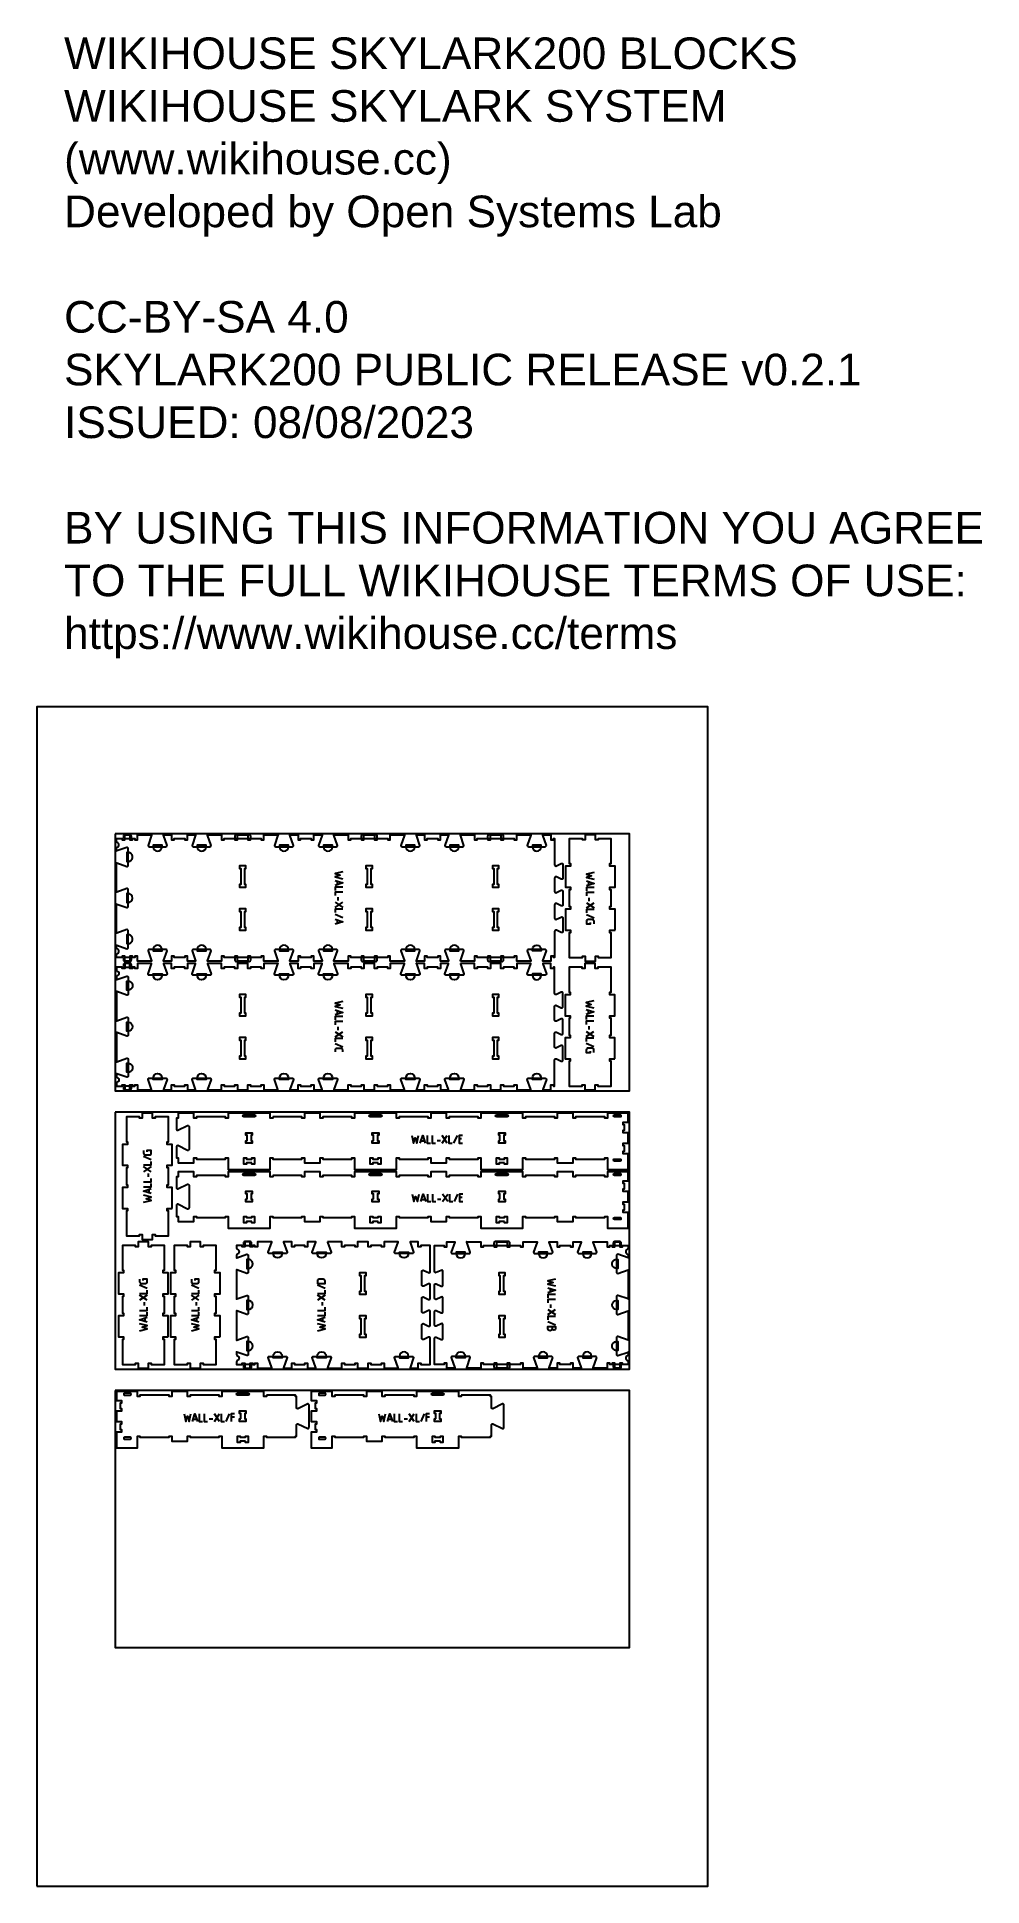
# Model space of a CAD drawing. Extents: x 0 to 4485, y 0 to 8771.
import ezdxf

# ---------------------------------------------------------------- set-up
doc = ezdxf.new("R2010")
doc.units = 0
for name, color, linetype in [('0_SHEET_SPRUCEPLY_2440X122', 1, 'CONTINUOUS'), ('1_ANYTOOL_1MMDEEP_LABELS_S', 2, 'CONTINUOUS'), ('3_ANYTOOL_CUTTHROUGH_INSID', 4, 'CONTINUOUS'), ('4_ANYTOOL_CUTTHROUGH_OUTSI', 5, 'CONTINUOUS'), ('5_ANYTOOL_HALF_MILL_9MM_IN', 3, 'CONTINUOUS'), ('DONOTCUT', 7, 'CONTINUOUS'), ('README', 1, 'CONTINUOUS')]:
    doc.layers.add(name, color=color, linetype=linetype)
doc.styles.add('ARIAL', font='arial.ttf')

msp = doc.modelspace()

# ---------------------------------------------------------------- texts
at = {"layer": 'README', "insert": (128.7, 8768.5, 0), "char_height": 150, "width": 8996.739, "attachment_point": 1, "style": 'ARIAL'}
msp.add_mtext('{\\fArial;WIKIHOUSE SKYLARK200 BLOCKS}\\P{\\fArial;WIKIHOUSE SKYLARK SYSTEM}\\P{\\fArial;(www.wikihouse.cc)}\\P{\\fArial;Developed by Open Systems Lab}\\P\\P{\\fArial;CC-BY-SA 4.0}\\P{\\fArial;SKYLARK200 PUBLIC RELEASE v0.2.1}\\P{\\fArial;ISSUED: 08/08/2023}\\P\\P{\\fArial;BY USING THIS INFORMATION YOU AGREE }\\P{\\fArial;TO THE FULL WIKIHOUSE TERMS OF USE:}\\P{\\fArial;https://www.wikihouse.cc/terms}', dxfattribs=at)

# ---------------------------------------------------------------- linework, layer by layer
at = {"layer": '0_SHEET_SPRUCEPLY_2440X122'}
for points in [[(371.7, 4991.2), (371.7, 3771.2), (2811.7, 3771.2), (2811.7, 4991.2)], [(371.7, 3671.2), (371.7, 2451.2), (2811.7, 2451.2), (2811.7, 3671.2)], [(371.7, 2351.2), (371.7, 1131.2), (2811.7, 1131.2), (2811.7, 2351.2)]]:
    msp.add_lwpolyline(points, close=True, dxfattribs=at)
at = {"layer": '1_ANYTOOL_1MMDEEP_LABELS_S', "color": 2}
for points in [[(1451.2, 4810.2), (1415.2, 4802.2), (1439.2, 4794.2), (1415.2, 4786.2), (1451.2, 4778.2)], [(1415.2, 4770.2), (1451.2, 4758.2), (1415.2, 4746.2)], [(1451.2, 4738.2), (1415.2, 4738.2), (1415.2, 4722.2)], [(1425.2, 4766.9), (1425.2, 4749.6)], [(2643.7, 4808.1), (2607.7, 4800.1), (2631.7, 4792.1), (2607.7, 4784.1), (2643.7, 4776.1)], [(2607.7, 4768.1), (2643.7, 4756.1), (2607.7, 4744.1)], [(2617.7, 4764.7), (2617.7, 4747.4)], [(1451.2, 4714.2), (1415.2, 4714.2), (1415.2, 4698.2)], [(1415.2, 4666.2), (1451.2, 4642.2)], [(1415.2, 4642.2), (1451.2, 4666.2)], [(1427.2, 4690.2), (1427.2, 4674.2)], [(2643.7, 4736.1), (2607.7, 4736.1), (2607.7, 4720.1)], [(2643.7, 4712.1), (2607.7, 4712.1), (2607.7, 4696.1)], [(2607.7, 4664.1), (2643.7, 4640.1)], [(2607.7, 4640.1), (2643.7, 4664.1)], [(2619.7, 4688.1), (2619.7, 4672.1)], [(1451.2, 4634.2), (1415.2, 4634.2), (1415.2, 4618.2)], [(1415.2, 4610.2), (1451.2, 4594.2)], [(1415.2, 4586.2), (1451.2, 4574.2), (1415.2, 4562.2)], [(1425.2, 4582.9), (1425.2, 4565.6)], [(2643.7, 4632.1), (2607.7, 4632.1), (2607.7, 4616.1)], [(2607.7, 4608.1), (2643.7, 4592.1)], [(1451.2, 4196.2), (1415.2, 4188.2), (1439.2, 4180.2), (1415.2, 4172.2), (1451.2, 4164.2)], [(1415.2, 4156.2), (1451.2, 4144.2), (1415.2, 4132.2)], [(1451.2, 4124.2), (1415.2, 4124.2), (1415.2, 4108.2)], [(1425.2, 4152.9), (1425.2, 4135.6)], [(2642.7, 4198.1), (2606.7, 4190.1), (2630.7, 4182.1), (2606.7, 4174.1), (2642.7, 4166.1)], [(2606.7, 4158.1), (2642.7, 4146.1), (2606.7, 4134.1)], [(2642.7, 4126.1), (2606.7, 4126.1), (2606.7, 4110.1)], [(2616.7, 4154.7), (2616.7, 4137.4)], [(1451.2, 4100.2), (1415.2, 4100.2), (1415.2, 4084.2)], [(1415.2, 4052.2), (1451.2, 4028.2)], [(1415.2, 4028.2), (1451.2, 4052.2)], [(1427.2, 4076.2), (1427.2, 4060.2)], [(2642.7, 4102.1), (2606.7, 4102.1), (2606.7, 4086.1)], [(2606.7, 4054.1), (2642.7, 4030.1)], [(2606.7, 4030.1), (2642.7, 4054.1)], [(2618.7, 4078.1), (2618.7, 4062.1)], [(1451.2, 4020.2), (1415.2, 4020.2), (1415.2, 4004.2)], [(1415.2, 3996.2), (1451.2, 3980.2)], [(2642.7, 4022.1), (2606.7, 4022.1), (2606.7, 4006.1)], [(2606.7, 3998.1), (2642.7, 3982.1)], [(1779.1, 3560.3), (1787.1, 3524.3), (1795.1, 3548.3), (1803.1, 3524.3), (1811.1, 3560.3)], [(1819.1, 3524.3), (1831.1, 3560.3), (1843.1, 3524.3)], [(1822.5, 3534.3), (1839.8, 3534.3)], [(1851.1, 3560.3), (1851.1, 3524.3), (1867.1, 3524.3)], [(1875.1, 3560.3), (1875.1, 3524.3), (1891.1, 3524.3)], [(1899.1, 3536.3), (1915.1, 3536.3)], [(1923.1, 3524.3), (1947.1, 3560.3)], [(1947.1, 3524.3), (1923.1, 3560.3)], [(1955.1, 3560.3), (1955.1, 3524.3), (1971.1, 3524.3)], [(1979.1, 3524.3), (1995.1, 3560.3)], [(2019.1, 3560.3), (2003.1, 3560.3), (2003.1, 3524.3), (2019.1, 3524.3)], [(2015.1, 3544.3), (2003.1, 3544.3)], [(542, 3444.2), (506, 3460.2)], [(506, 3420.2), (542, 3420.2), (542, 3436.2)], [(542, 3388.2), (506, 3412.2)], [(542, 3412.2), (506, 3388.2)], [(506, 3340.2), (542, 3340.2), (542, 3356.2)], [(530, 3364.2), (530, 3380.2)], [(506, 3316.2), (542, 3316.2), (542, 3332.2)], [(542, 3284.2), (506, 3296.2), (542, 3308.2)], [(506, 3244.2), (542, 3252.2), (518, 3260.2), (542, 3268.2), (506, 3276.2)], [(532, 3287.6), (532, 3304.9)], [(1781.2, 3282.3), (1789.2, 3246.3), (1797.2, 3270.3), (1805.2, 3246.3), (1813.2, 3282.3)], [(1821.2, 3246.3), (1833.2, 3282.3), (1845.2, 3246.3)], [(1824.6, 3256.3), (1841.9, 3256.3)], [(1853.2, 3282.3), (1853.2, 3246.3), (1869.2, 3246.3)], [(1877.2, 3282.3), (1877.2, 3246.3), (1893.2, 3246.3)], [(1901.2, 3258.3), (1917.2, 3258.3)], [(1925.2, 3246.3), (1949.2, 3282.3)], [(1949.2, 3246.3), (1925.2, 3282.3)], [(1957.2, 3282.3), (1957.2, 3246.3), (1973.2, 3246.3)], [(1981.2, 3246.3), (1997.2, 3282.3)], [(2021.2, 3282.3), (2005.2, 3282.3), (2005.2, 3246.3), (2021.2, 3246.3)], [(2017.2, 3266.3), (2005.2, 3266.3)], [(523, 2834.2), (487, 2850.2)], [(487, 2810.2), (523, 2810.2), (523, 2826.2)], [(769, 2834.2), (733, 2850.2)], [(733, 2810.2), (769, 2810.2), (769, 2826.2)], [(1367.1, 2834.2), (1331.1, 2850.2)], [(1331.1, 2810.2), (1367.1, 2810.2), (1367.1, 2826.2)], [(2461.2, 2878.2), (2425.2, 2870.2), (2449.2, 2862.2), (2425.2, 2854.2), (2461.2, 2846.2)], [(2425.2, 2838.2), (2461.2, 2826.2), (2425.2, 2814.2)], [(2435.2, 2834.9), (2435.2, 2817.6)], [(523, 2778.2), (487, 2802.2)], [(523, 2802.2), (487, 2778.2)], [(487, 2730.2), (523, 2730.2), (523, 2746.2)], [(487, 2706.2), (523, 2706.2), (523, 2722.2)], [(511, 2754.2), (511, 2770.2)], [(769, 2778.2), (733, 2802.2)], [(769, 2802.2), (733, 2778.2)], [(733, 2730.2), (769, 2730.2), (769, 2746.2)], [(733, 2706.2), (769, 2706.2), (769, 2722.2)], [(757, 2754.2), (757, 2770.2)], [(1367.1, 2802.2), (1331.1, 2778.2)], [(1367.1, 2778.2), (1331.1, 2802.2)], [(1331.1, 2730.2), (1367.1, 2730.2), (1367.1, 2746.2)], [(1331.1, 2706.2), (1367.1, 2706.2), (1367.1, 2722.2)], [(1355.1, 2754.2), (1355.1, 2770.2)], [(2461.2, 2806.2), (2425.2, 2806.2), (2425.2, 2790.2)], [(2461.2, 2782.2), (2425.2, 2782.2), (2425.2, 2766.2)], [(2425.2, 2710.2), (2461.2, 2734.2)], [(2425.2, 2734.2), (2461.2, 2710.2)], [(2437.2, 2758.2), (2437.2, 2742.2)], [(523, 2674.2), (487, 2686.2), (523, 2698.2)], [(487, 2634.2), (523, 2642.2), (499, 2650.2), (523, 2658.2), (487, 2666.2)], [(513, 2677.6), (513, 2694.9)], [(769, 2674.2), (733, 2686.2), (769, 2698.2)], [(733, 2634.2), (769, 2642.2), (745, 2650.2), (769, 2658.2), (733, 2666.2)], [(759, 2677.6), (759, 2694.9)], [(1367.1, 2674.2), (1331.1, 2686.2), (1367.1, 2698.2)], [(1331.1, 2634.2), (1367.1, 2642.2), (1343.1, 2650.2), (1367.1, 2658.2), (1331.1, 2666.2)], [(1357.1, 2677.6), (1357.1, 2694.9)], [(2461.2, 2702.2), (2425.2, 2702.2), (2425.2, 2686.2)], [(2425.2, 2678.2), (2461.2, 2662.2)], [(697.9, 2240), (705.9, 2204), (713.9, 2228), (721.9, 2204), (729.9, 2240)], [(737.9, 2204), (749.9, 2240), (761.9, 2204)], [(741.3, 2214), (758.6, 2214)], [(769.9, 2240), (769.9, 2204), (785.9, 2204)], [(793.9, 2240), (793.9, 2204), (809.9, 2204)], [(817.9, 2216), (833.9, 2216)], [(865.9, 2204), (841.9, 2240)], [(841.9, 2204), (865.9, 2240)], [(873.9, 2240), (873.9, 2204), (889.9, 2204)], [(897.9, 2204), (913.9, 2240)], [(937.9, 2240), (921.9, 2240), (921.9, 2204)], [(937.9, 2224), (921.9, 2224)], [(1622.9, 2240), (1630.9, 2204), (1638.9, 2228), (1646.9, 2204), (1654.9, 2240)], [(1662.9, 2204), (1674.9, 2240), (1686.9, 2204)], [(1666.3, 2214), (1683.6, 2214)], [(1694.9, 2240), (1694.9, 2204), (1710.9, 2204)], [(1718.9, 2240), (1718.9, 2204), (1734.9, 2204)], [(1742.9, 2216), (1758.9, 2216)], [(1790.9, 2204), (1766.9, 2240)], [(1766.9, 2204), (1790.9, 2240)], [(1798.9, 2240), (1798.9, 2204), (1814.9, 2204)], [(1822.9, 2204), (1838.9, 2240)], [(1862.9, 2240), (1846.9, 2240), (1846.9, 2204)], [(1862.9, 2224), (1846.9, 2224)]]:
    msp.add_lwpolyline(points, dxfattribs=at)
for points in [[(2643.7, 4564.1), (2643.7, 4576.1, 0.414214), (2635.7, 4584.1), (2615.7, 4584.1, 0.414214), (2607.7, 4576.1), (2607.7, 4564.1), (2627.7, 4564.1), (2627.7, 4570.1)], [(1451.2, 3956.2), (1451.2, 3966.2, 0.414214), (1445.2, 3972.2), (1421.2, 3972.2, 0.414214), (1415.2, 3966.2), (1415.2, 3956.2)], [(2642.7, 3954.1), (2642.7, 3966.1, 0.414214), (2634.7, 3974.1), (2614.7, 3974.1, 0.414214), (2606.7, 3966.1), (2606.7, 3954.1), (2626.7, 3954.1), (2626.7, 3960.1)], [(506, 3488.2), (506, 3476.2, 0.414214), (514, 3468.2), (534, 3468.2, 0.414214), (542, 3476.2), (542, 3488.2), (522, 3488.2), (522, 3482.2)], [(487, 2878.2), (487, 2866.2, 0.414214), (495, 2858.2), (515, 2858.2, 0.414214), (523, 2866.2), (523, 2878.2), (503, 2878.2), (503, 2872.2)], [(733, 2878.2), (733, 2866.2, 0.414214), (741, 2858.2), (761, 2858.2, 0.414214), (769, 2866.2), (769, 2878.2), (749, 2878.2), (749, 2872.2)], [(2445.2, 2654.2), (2445.2, 2644.2, -1), (2425.2, 2644.2), (2425.2, 2654.2), (2461.2, 2654.2), (2461.2, 2644.2, -1), (2445.2, 2644.2)]]:
    msp.add_lwpolyline(points, format="xyb", dxfattribs=at)
msp.add_lwpolyline([(1331.1, 2870.2), (1331.1, 2858.2), (1367.1, 2858.2), (1367.1, 2870.2, 0.414214), (1359.1, 2878.2), (1339.1, 2878.2, 0.414214)], format="xyb", close=True, dxfattribs=at)
at = {"layer": '3_ANYTOOL_CUTTHROUGH_INSID'}
for points in [[(961.5, 4838.2), (961.5, 4826), (967.5, 4826), (967.5, 4750.5), (961.5, 4750.5), (961.5, 4738), (992, 4738), (992, 4750.5), (986, 4750.5), (986, 4826), (992, 4826), (992, 4838.5), (961.5, 4838.5)], [(1561.5, 4838.2), (1561.5, 4826), (1567.5, 4826), (1567.5, 4750.5), (1561.5, 4750.5), (1561.5, 4738), (1592, 4738), (1592, 4750.5), (1586, 4750.5), (1586, 4826), (1592, 4826), (1592, 4838.5), (1561.5, 4838.5)], [(2161.5, 4838.2), (2161.5, 4826), (2167.5, 4826), (2167.5, 4750.5), (2161.5, 4750.5), (2161.5, 4738), (2192, 4738), (2192, 4750.5), (2186, 4750.5), (2186, 4826), (2192, 4826), (2192, 4838.5), (2161.5, 4838.5)], [(992, 4534.2), (992, 4546.5), (986, 4546.5), (986, 4622), (992, 4622), (992, 4634.5), (961.5, 4634.5), (961.5, 4622), (967.5, 4622), (967.5, 4546.5), (961.5, 4546.5), (961.5, 4534), (992, 4534)], [(1592, 4534.2), (1592, 4546.5), (1586, 4546.5), (1586, 4622), (1592, 4622), (1592, 4634.5), (1561.5, 4634.5), (1561.5, 4622), (1567.5, 4622), (1567.5, 4546.5), (1561.5, 4546.5), (1561.5, 4534), (1592, 4534)], [(2192, 4534.2), (2192, 4546.5), (2186, 4546.5), (2186, 4622), (2192, 4622), (2192, 4634.5), (2161.5, 4634.5), (2161.5, 4622), (2167.5, 4622), (2167.5, 4546.5), (2161.5, 4546.5), (2161.5, 4534), (2192, 4534)], [(991.7, 4228.5), (961.5, 4228.5), (961.5, 4216), (967.5, 4216), (967.5, 4140.5), (961.5, 4140.5), (961.5, 4128), (992, 4128), (992, 4140.5), (986, 4140.5), (986, 4216), (992, 4216), (992, 4228.5)], [(1591.7, 4228.5), (1561.5, 4228.5), (1561.5, 4216), (1567.5, 4216), (1567.5, 4140.5), (1561.5, 4140.5), (1561.5, 4128), (1592, 4128), (1592, 4140.5), (1586, 4140.5), (1586, 4216), (1592, 4216), (1592, 4228.5)], [(2191.7, 4228.5), (2161.5, 4228.5), (2161.5, 4216), (2167.5, 4216), (2167.5, 4140.5), (2161.5, 4140.5), (2161.5, 4128), (2192, 4128), (2192, 4140.5), (2186, 4140.5), (2186, 4216), (2192, 4216), (2192, 4228.5)], [(961.7, 3924), (992, 3924), (992, 3936.5), (986, 3936.5), (986, 4012), (992, 4012), (992, 4024.5), (961.5, 4024.5), (961.5, 4012), (967.5, 4012), (967.5, 3936.5), (961.5, 3936.5), (961.5, 3924)], [(1561.7, 3924), (1592, 3924), (1592, 3936.5), (1586, 3936.5), (1586, 4012), (1592, 4012), (1592, 4024.5), (1561.5, 4024.5), (1561.5, 4012), (1567.5, 4012), (1567.5, 3936.5), (1561.5, 3936.5), (1561.5, 3924)], [(2161.7, 3924), (2192, 3924), (2192, 3936.5), (2186, 3936.5), (2186, 4012), (2192, 4012), (2192, 4024.5), (2161.5, 4024.5), (2161.5, 4012), (2167.5, 4012), (2167.5, 3936.5), (2161.5, 3936.5), (2161.5, 3924)], [(997.5, 3535.4), (997.5, 3560.9), (991.5, 3560.9), (991.5, 3573.4), (1022, 3573.4), (1022, 3560.9), (1016, 3560.9), (1016, 3535.4), (1022, 3535.4), (1022, 3522.9), (991.5, 3522.9), (991.5, 3535.4)], [(1597.5, 3535.4), (1597.5, 3560.9), (1591.5, 3560.9), (1591.5, 3573.4), (1622, 3573.4), (1622, 3560.9), (1616, 3560.9), (1616, 3535.4), (1622, 3535.4), (1622, 3522.9), (1591.5, 3522.9), (1591.5, 3535.4)], [(2197.5, 3535.4), (2197.5, 3560.9), (2191.5, 3560.9), (2191.5, 3573.4), (2222, 3573.4), (2222, 3560.9), (2216, 3560.9), (2216, 3535.4), (2222, 3535.4), (2222, 3522.9), (2191.5, 3522.9), (2191.5, 3535.4)], [(1019.5, 3430), (994, 3430), (994, 3424), (981.5, 3424), (981.5, 3454.5), (994, 3454.5), (994, 3448.5), (1019.5, 3448.5), (1019.5, 3454.5), (1032, 3454.5), (1032, 3424), (1019.5, 3424)], [(1619.5, 3430), (1594, 3430), (1594, 3424), (1581.5, 3424), (1581.5, 3454.5), (1594, 3454.5), (1594, 3448.5), (1619.5, 3448.5), (1619.5, 3454.5), (1632, 3454.5), (1632, 3424), (1619.5, 3424)], [(2219.5, 3430), (2194, 3430), (2194, 3424), (2181.5, 3424), (2181.5, 3454.5), (2194, 3454.5), (2194, 3448.5), (2219.5, 3448.5), (2219.5, 3454.5), (2232, 3454.5), (2232, 3424), (2219.5, 3424)], [(997.5, 3257.4), (997.5, 3282.9), (991.5, 3282.9), (991.5, 3295.4), (1022, 3295.4), (1022, 3282.9), (1016, 3282.9), (1016, 3257.4), (1022, 3257.4), (1022, 3244.9), (991.5, 3244.9), (991.5, 3257.4)], [(1597.5, 3257.4), (1597.5, 3282.9), (1591.5, 3282.9), (1591.5, 3295.4), (1622, 3295.4), (1622, 3282.9), (1616, 3282.9), (1616, 3257.4), (1622, 3257.4), (1622, 3244.9), (1591.5, 3244.9), (1591.5, 3257.4)], [(2197.5, 3257.4), (2197.5, 3282.9), (2191.5, 3282.9), (2191.5, 3295.4), (2222, 3295.4), (2222, 3282.9), (2216, 3282.9), (2216, 3257.4), (2222, 3257.4), (2222, 3244.9), (2191.5, 3244.9), (2191.5, 3257.4)], [(1019.5, 3152), (994, 3152), (994, 3146), (981.5, 3146), (981.5, 3176.5), (994, 3176.5), (994, 3170.5), (1019.5, 3170.5), (1019.5, 3176.5), (1032, 3176.5), (1032, 3146), (1019.5, 3146)], [(1619.5, 3152), (1594, 3152), (1594, 3146), (1581.5, 3146), (1581.5, 3176.5), (1594, 3176.5), (1594, 3170.5), (1619.5, 3170.5), (1619.5, 3176.5), (1632, 3176.5), (1632, 3146), (1619.5, 3146)], [(2219.5, 3152), (2194, 3152), (2194, 3146), (2181.5, 3146), (2181.5, 3176.5), (2194, 3176.5), (2194, 3170.5), (2219.5, 3170.5), (2219.5, 3176.5), (2232, 3176.5), (2232, 3146), (2219.5, 3146)], [(1561.7, 2908.5), (1531.5, 2908.5), (1531.5, 2896), (1537.5, 2896), (1537.5, 2820.5), (1531.5, 2820.5), (1531.5, 2808), (1562, 2808), (1562, 2820.5), (1556, 2820.5), (1556, 2896), (1562, 2896), (1562, 2908.5)], [(2191.5, 2908.2), (2191.5, 2896), (2197.5, 2896), (2197.5, 2820.5), (2191.5, 2820.5), (2191.5, 2808), (2222, 2808), (2222, 2820.5), (2216, 2820.5), (2216, 2896), (2222, 2896), (2222, 2908.5), (2191.5, 2908.5)], [(1531.7, 2604), (1562, 2604), (1562, 2616.5), (1556, 2616.5), (1556, 2692), (1562, 2692), (1562, 2704.5), (1531.5, 2704.5), (1531.5, 2692), (1537.5, 2692), (1537.5, 2616.5), (1531.5, 2616.5), (1531.5, 2604)], [(2222, 2604.2), (2222, 2616.5), (2216, 2616.5), (2216, 2692), (2222, 2692), (2222, 2704.5), (2191.5, 2704.5), (2191.5, 2692), (2197.5, 2692), (2197.5, 2616.5), (2191.5, 2616.5), (2191.5, 2604), (2222, 2604)], [(967.5, 2215.4), (967.5, 2240.9), (961.5, 2240.9), (961.5, 2253.4), (992, 2253.4), (992, 2240.9), (986, 2240.9), (986, 2215.4), (992, 2215.4), (992, 2202.9), (961.5, 2202.9), (961.5, 2215.4)], [(1892.5, 2215.4), (1892.5, 2240.9), (1886.5, 2240.9), (1886.5, 2253.4), (1917, 2253.4), (1917, 2240.9), (1911, 2240.9), (1911, 2215.4), (1917, 2215.4), (1917, 2202.9), (1886.5, 2202.9), (1886.5, 2215.4)], [(989.5, 2110), (964, 2110), (964, 2104), (951.5, 2104), (951.5, 2134.5), (964, 2134.5), (964, 2128.5), (989.5, 2128.5), (989.5, 2134.5), (1002, 2134.5), (1002, 2104), (989.5, 2104)], [(1914.5, 2110), (1889, 2110), (1889, 2104), (1876.5, 2104), (1876.5, 2134.5), (1889, 2134.5), (1889, 2128.5), (1914.5, 2128.5), (1914.5, 2134.5), (1927, 2134.5), (1927, 2104), (1914.5, 2104)]]:
    msp.add_lwpolyline(points, close=True, dxfattribs=at)
for points in [[(981.7, 3657.5), (1031.7, 3657.5, -1), (1031.7, 3648), (981.7, 3648, -1)], [(1581.7, 3657.5), (1631.7, 3657.5, -1), (1631.7, 3648), (1581.7, 3648, -1)], [(2181.7, 3657.5), (2231.7, 3657.5, -1), (2231.7, 3648), (2181.7, 3648, -1)], [(2741.7, 3657.5), (2767.4, 3657.5), (2767.5, 3657.5), (2767.6, 3657.5), (2767.7, 3657.5), (2767.8, 3657.5), (2767.9, 3657.5), (2768, 3657.4), (2768.1, 3657.4), (2768.2, 3657.4), (2768.3, 3657.4), (2768.4, 3657.4), (2768.5, 3657.3), (2768.6, 3657.3), (2768.7, 3657.3), (2768.8, 3657.2), (2768.9, 3657.2), (2769, 3657.1), (2769.1, 3657.1), (2769.2, 3657), (2769.3, 3657), (2769.4, 3656.9), (2769.5, 3656.9), (2769.5, 3656.8), (2769.6, 3656.7), (2769.7, 3656.7), (2769.8, 3656.6), (2769.9, 3656.5), (2770, 3656.5), (2770, 3656.4), (2770.1, 3656.3), (2770.2, 3656.2), (2770.3, 3656.1), (2770.3, 3656.1), (2770.4, 3656), (2770.5, 3655.9), (2770.6, 3655.8), (2770.6, 3655.7), (2770.7, 3655.6), (2770.7, 3655.5), (2770.8, 3655.4), (2770.8, 3655.3), (2770.9, 3655.2), (2770.9, 3655.1), (2771, 3655), (2771, 3654.9), (2771.1, 3654.8), (2771.1, 3654.7), (2771.2, 3654.6), (2771.2, 3654.5), (2771.2, 3654.4), (2771.3, 3654.2), (2771.3, 3654.1), (2771.3, 3654), (2771.3, 3653.9), (2771.4, 3653.8), (2771.4, 3653.7), (2771.4, 3653.6), (2771.4, 3653.5), (2771.4, 3653.4), (2771.4, 3653.3), (2771.4, 3653.2), (2771.4, 3653.1), (2771.4, 3653), (2771.5, 3652.8), (2771.5, 3652.7), (2771.5, 3652.6), (2771.4, 3652.5), (2771.4, 3652.4), (2771.4, 3652.3), (2771.4, 3652.2), (2771.4, 3652.1), (2771.4, 3652), (2771.4, 3651.9), (2771.4, 3651.8), (2771.4, 3651.7), (2771.3, 3651.6), (2771.3, 3651.5), (2771.3, 3651.3), (2771.3, 3651.2), (2771.2, 3651.1), (2771.2, 3651), (2771.2, 3650.9), (2771.1, 3650.8), (2771.1, 3650.7), (2771, 3650.6), (2771, 3650.5), (2770.9, 3650.4), (2770.9, 3650.3), (2770.8, 3650.2), (2770.8, 3650.1), (2770.7, 3650), (2770.7, 3649.9), (2770.6, 3649.8), (2770.6, 3649.7), (2770.5, 3649.6), (2770.4, 3649.5), (2770.3, 3649.4), (2770.3, 3649.3), (2770.2, 3649.3), (2770.1, 3649.2), (2770, 3649.1), (2770, 3649), (2769.9, 3648.9), (2769.8, 3648.9), (2769.7, 3648.8), (2769.6, 3648.7), (2769.5, 3648.7), (2769.5, 3648.6), (2769.4, 3648.6), (2769.3, 3648.5), (2769.2, 3648.4), (2769.1, 3648.4), (2769, 3648.3), (2768.9, 3648.3), (2768.8, 3648.3), (2768.7, 3648.2), (2768.6, 3648.2), (2768.5, 3648.2), (2768.4, 3648.1), (2768.3, 3648.1), (2768.2, 3648.1), (2768.1, 3648.1), (2768, 3648), (2767.9, 3648), (2767.8, 3648), (2767.7, 3648), (2767.6, 3648), (2767.5, 3648), (2767.4, 3648), (2741.7, 3648, -1)], [(2741.7, 3439, -1), (2741.7, 3448.5), (2767.4, 3448.5), (2767.5, 3448.5), (2767.6, 3448.5), (2767.7, 3448.5), (2767.8, 3448.5), (2767.9, 3448.5), (2768, 3448.4), (2768.1, 3448.4), (2768.2, 3448.4), (2768.3, 3448.4), (2768.4, 3448.4), (2768.5, 3448.3), (2768.6, 3448.3), (2768.7, 3448.3), (2768.8, 3448.2), (2768.9, 3448.2), (2769, 3448.1), (2769.1, 3448.1), (2769.2, 3448), (2769.3, 3448), (2769.4, 3447.9), (2769.5, 3447.9), (2769.5, 3447.8), (2769.6, 3447.7), (2769.7, 3447.7), (2769.8, 3447.6), (2769.9, 3447.5), (2770, 3447.5), (2770, 3447.4), (2770.1, 3447.3), (2770.2, 3447.2), (2770.3, 3447.1), (2770.3, 3447.1), (2770.4, 3447), (2770.5, 3446.9), (2770.6, 3446.8), (2770.6, 3446.7), (2770.7, 3446.6), (2770.7, 3446.5), (2770.8, 3446.4), (2770.8, 3446.3), (2770.9, 3446.2), (2770.9, 3446.1), (2771, 3446), (2771, 3445.9), (2771.1, 3445.8), (2771.1, 3445.7), (2771.2, 3445.6), (2771.2, 3445.5), (2771.2, 3445.4), (2771.3, 3445.2), (2771.3, 3445.1), (2771.3, 3445), (2771.3, 3444.9), (2771.4, 3444.8), (2771.4, 3444.7), (2771.4, 3444.6), (2771.4, 3444.5), (2771.4, 3444.4), (2771.4, 3444.3), (2771.4, 3444.2), (2771.4, 3444.1), (2771.4, 3444), (2771.5, 3443.8), (2771.5, 3443.7), (2771.5, 3443.6), (2771.4, 3443.5), (2771.4, 3443.4), (2771.4, 3443.3), (2771.4, 3443.2), (2771.4, 3443.1), (2771.4, 3443), (2771.4, 3442.9), (2771.4, 3442.8), (2771.4, 3442.7), (2771.3, 3442.6), (2771.3, 3442.5), (2771.3, 3442.3), (2771.3, 3442.2), (2771.2, 3442.1), (2771.2, 3442), (2771.2, 3441.9), (2771.1, 3441.8), (2771.1, 3441.7), (2771, 3441.6), (2771, 3441.5), (2770.9, 3441.4), (2770.9, 3441.3), (2770.8, 3441.2), (2770.8, 3441.1), (2770.7, 3441), (2770.7, 3440.9), (2770.6, 3440.8), (2770.6, 3440.7), (2770.5, 3440.6), (2770.4, 3440.5), (2770.3, 3440.4), (2770.3, 3440.3), (2770.2, 3440.3), (2770.1, 3440.2), (2770, 3440.1), (2770, 3440), (2769.9, 3439.9), (2769.8, 3439.9), (2769.7, 3439.8), (2769.6, 3439.7), (2769.5, 3439.7), (2769.5, 3439.6), (2769.4, 3439.6), (2769.3, 3439.5), (2769.2, 3439.4), (2769.1, 3439.4), (2769, 3439.3), (2768.9, 3439.3), (2768.8, 3439.3), (2768.7, 3439.2), (2768.6, 3439.2), (2768.5, 3439.2), (2768.4, 3439.1), (2768.3, 3439.1), (2768.2, 3439.1), (2768.1, 3439.1), (2768, 3439), (2767.9, 3439), (2767.8, 3439), (2767.7, 3439), (2767.6, 3439), (2767.5, 3439), (2767.4, 3439)], [(981.7, 3379.5), (1031.7, 3379.5, -1), (1031.7, 3370), (981.7, 3370, -1)], [(1581.7, 3379.5), (1631.7, 3379.5, -1), (1631.7, 3370), (1581.7, 3370, -1)], [(2181.7, 3379.5), (2231.7, 3379.5, -1), (2231.7, 3370), (2181.7, 3370, -1)], [(2741.7, 3379.5), (2767.4, 3379.5), (2767.5, 3379.5), (2767.6, 3379.5), (2767.7, 3379.5), (2767.8, 3379.5), (2767.9, 3379.5), (2768, 3379.4), (2768.1, 3379.4), (2768.2, 3379.4), (2768.3, 3379.4), (2768.4, 3379.4), (2768.5, 3379.3), (2768.6, 3379.3), (2768.7, 3379.3), (2768.8, 3379.2), (2768.9, 3379.2), (2769, 3379.1), (2769.1, 3379.1), (2769.2, 3379), (2769.3, 3379), (2769.4, 3378.9), (2769.5, 3378.9), (2769.5, 3378.8), (2769.6, 3378.7), (2769.7, 3378.7), (2769.8, 3378.6), (2769.9, 3378.5), (2770, 3378.5), (2770, 3378.4), (2770.1, 3378.3), (2770.2, 3378.2), (2770.3, 3378.1), (2770.3, 3378.1), (2770.4, 3378), (2770.5, 3377.9), (2770.6, 3377.8), (2770.6, 3377.7), (2770.7, 3377.6), (2770.7, 3377.5), (2770.8, 3377.4), (2770.8, 3377.3), (2770.9, 3377.2), (2770.9, 3377.1), (2771, 3377), (2771, 3376.9), (2771.1, 3376.8), (2771.1, 3376.7), (2771.2, 3376.6), (2771.2, 3376.5), (2771.2, 3376.4), (2771.3, 3376.2), (2771.3, 3376.1), (2771.3, 3376), (2771.3, 3375.9), (2771.4, 3375.8), (2771.4, 3375.7), (2771.4, 3375.6), (2771.4, 3375.5), (2771.4, 3375.4), (2771.4, 3375.3), (2771.4, 3375.2), (2771.4, 3375.1), (2771.4, 3375), (2771.5, 3374.8), (2771.5, 3374.7), (2771.5, 3374.6), (2771.4, 3374.5), (2771.4, 3374.4), (2771.4, 3374.3), (2771.4, 3374.2), (2771.4, 3374.1), (2771.4, 3374), (2771.4, 3373.9), (2771.4, 3373.8), (2771.4, 3373.7), (2771.3, 3373.6), (2771.3, 3373.5), (2771.3, 3373.3), (2771.3, 3373.2), (2771.2, 3373.1), (2771.2, 3373), (2771.2, 3372.9), (2771.1, 3372.8), (2771.1, 3372.7), (2771, 3372.6), (2771, 3372.5), (2770.9, 3372.4), (2770.9, 3372.3), (2770.8, 3372.2), (2770.8, 3372.1), (2770.7, 3372), (2770.7, 3371.9), (2770.6, 3371.8), (2770.6, 3371.7), (2770.5, 3371.6), (2770.4, 3371.5), (2770.3, 3371.4), (2770.3, 3371.3), (2770.2, 3371.3), (2770.1, 3371.2), (2770, 3371.1), (2770, 3371), (2769.9, 3370.9), (2769.8, 3370.9), (2769.7, 3370.8), (2769.6, 3370.7), (2769.5, 3370.7), (2769.5, 3370.6), (2769.4, 3370.6), (2769.3, 3370.5), (2769.2, 3370.4), (2769.1, 3370.4), (2769, 3370.3), (2768.9, 3370.3), (2768.8, 3370.3), (2768.7, 3370.2), (2768.6, 3370.2), (2768.5, 3370.2), (2768.4, 3370.1), (2768.3, 3370.1), (2768.2, 3370.1), (2768.1, 3370.1), (2768, 3370), (2767.9, 3370), (2767.8, 3370), (2767.7, 3370), (2767.6, 3370), (2767.5, 3370), (2767.4, 3370), (2741.7, 3370, -1)], [(2741.7, 3161, -1), (2741.7, 3170.5), (2767.4, 3170.5), (2767.5, 3170.5), (2767.6, 3170.5), (2767.7, 3170.5), (2767.8, 3170.5), (2767.9, 3170.5), (2768, 3170.4), (2768.1, 3170.4), (2768.2, 3170.4), (2768.3, 3170.4), (2768.4, 3170.4), (2768.5, 3170.3), (2768.6, 3170.3), (2768.7, 3170.3), (2768.8, 3170.2), (2768.9, 3170.2), (2769, 3170.1), (2769.1, 3170.1), (2769.2, 3170), (2769.3, 3170), (2769.4, 3169.9), (2769.5, 3169.9), (2769.5, 3169.8), (2769.6, 3169.7), (2769.7, 3169.7), (2769.8, 3169.6), (2769.9, 3169.5), (2770, 3169.5), (2770, 3169.4), (2770.1, 3169.3), (2770.2, 3169.2), (2770.3, 3169.1), (2770.3, 3169.1), (2770.4, 3169), (2770.5, 3168.9), (2770.6, 3168.8), (2770.6, 3168.7), (2770.7, 3168.6), (2770.7, 3168.5), (2770.8, 3168.4), (2770.8, 3168.3), (2770.9, 3168.2), (2770.9, 3168.1), (2771, 3168), (2771, 3167.9), (2771.1, 3167.8), (2771.1, 3167.7), (2771.2, 3167.6), (2771.2, 3167.5), (2771.2, 3167.4), (2771.3, 3167.2), (2771.3, 3167.1), (2771.3, 3167), (2771.3, 3166.9), (2771.4, 3166.8), (2771.4, 3166.7), (2771.4, 3166.6), (2771.4, 3166.5), (2771.4, 3166.4), (2771.4, 3166.3), (2771.4, 3166.2), (2771.4, 3166.1), (2771.4, 3166), (2771.5, 3165.8), (2771.5, 3165.7), (2771.5, 3165.6), (2771.4, 3165.5), (2771.4, 3165.4), (2771.4, 3165.3), (2771.4, 3165.2), (2771.4, 3165.1), (2771.4, 3165), (2771.4, 3164.9), (2771.4, 3164.8), (2771.4, 3164.7), (2771.3, 3164.6), (2771.3, 3164.5), (2771.3, 3164.3), (2771.3, 3164.2), (2771.2, 3164.1), (2771.2, 3164), (2771.2, 3163.9), (2771.1, 3163.8), (2771.1, 3163.7), (2771, 3163.6), (2771, 3163.5), (2770.9, 3163.4), (2770.9, 3163.3), (2770.8, 3163.2), (2770.8, 3163.1), (2770.7, 3163), (2770.7, 3162.9), (2770.6, 3162.8), (2770.6, 3162.7), (2770.5, 3162.6), (2770.4, 3162.5), (2770.3, 3162.4), (2770.3, 3162.3), (2770.2, 3162.3), (2770.1, 3162.2), (2770, 3162.1), (2770, 3162), (2769.9, 3161.9), (2769.8, 3161.9), (2769.7, 3161.8), (2769.6, 3161.7), (2769.5, 3161.7), (2769.5, 3161.6), (2769.4, 3161.6), (2769.3, 3161.5), (2769.2, 3161.4), (2769.1, 3161.4), (2769, 3161.3), (2768.9, 3161.3), (2768.8, 3161.3), (2768.7, 3161.2), (2768.6, 3161.2), (2768.5, 3161.2), (2768.4, 3161.1), (2768.3, 3161.1), (2768.2, 3161.1), (2768.1, 3161.1), (2768, 3161), (2767.9, 3161), (2767.8, 3161), (2767.7, 3161), (2767.6, 3161), (2767.5, 3161), (2767.4, 3161)], [(441.7, 2337.5), (416, 2337.5), (415.9, 2337.5), (415.8, 2337.5), (415.7, 2337.5), (415.6, 2337.5), (415.5, 2337.5), (415.4, 2337.4), (415.3, 2337.4), (415.2, 2337.4), (415.1, 2337.4), (415, 2337.4), (414.9, 2337.3), (414.8, 2337.3), (414.7, 2337.3), (414.6, 2337.2), (414.5, 2337.2), (414.4, 2337.1), (414.3, 2337.1), (414.2, 2337), (414.1, 2337), (414, 2336.9), (413.9, 2336.9), (413.9, 2336.8), (413.8, 2336.7), (413.7, 2336.7), (413.6, 2336.6), (413.5, 2336.5), (413.4, 2336.5), (413.4, 2336.4), (413.3, 2336.3), (413.2, 2336.2), (413.1, 2336.1), (413.1, 2336.1), (413, 2336), (412.9, 2335.9), (412.9, 2335.8), (412.8, 2335.7), (412.7, 2335.6), (412.7, 2335.5), (412.6, 2335.4), (412.6, 2335.3), (412.5, 2335.2), (412.5, 2335.1), (412.4, 2335), (412.4, 2334.9), (412.3, 2334.8), (412.3, 2334.7), (412.2, 2334.6), (412.2, 2334.5), (412.2, 2334.4), (412.1, 2334.2), (412.1, 2334.1), (412.1, 2334), (412.1, 2333.9), (412.1, 2333.8), (412, 2333.7), (412, 2333.6), (412, 2333.5), (412, 2333.4), (412, 2333.3), (412, 2333.2), (412, 2333.1), (412, 2333), (412, 2332.8), (412, 2332.7), (412, 2332.6), (412, 2332.5), (412, 2332.4), (412, 2332.3), (412, 2332.2), (412, 2332.1), (412, 2332), (412, 2331.9), (412, 2331.8), (412.1, 2331.7), (412.1, 2331.6), (412.1, 2331.5), (412.1, 2331.3), (412.1, 2331.2), (412.2, 2331.1), (412.2, 2331), (412.2, 2330.9), (412.3, 2330.8), (412.3, 2330.7), (412.4, 2330.6), (412.4, 2330.5), (412.5, 2330.4), (412.5, 2330.3), (412.6, 2330.2), (412.6, 2330.1), (412.7, 2330), (412.7, 2329.9), (412.8, 2329.8), (412.9, 2329.7), (412.9, 2329.6), (413, 2329.5), (413.1, 2329.4), (413.1, 2329.3), (413.2, 2329.3), (413.3, 2329.2), (413.4, 2329.1), (413.4, 2329), (413.5, 2328.9), (413.6, 2328.9), (413.7, 2328.8), (413.8, 2328.7), (413.9, 2328.7), (413.9, 2328.6), (414, 2328.6), (414.1, 2328.5), (414.2, 2328.4), (414.3, 2328.4), (414.4, 2328.3), (414.5, 2328.3), (414.6, 2328.3), (414.7, 2328.2), (414.8, 2328.2), (414.9, 2328.2), (415, 2328.1), (415.1, 2328.1), (415.2, 2328.1), (415.3, 2328.1), (415.4, 2328), (415.5, 2328), (415.6, 2328), (415.7, 2328), (415.8, 2328), (415.9, 2328), (416, 2328), (441.7, 2328, 1)], [(951.7, 2337.5), (1001.7, 2337.5, -1), (1001.7, 2328), (951.7, 2328, -1)], [(1366.7, 2337.5), (1341, 2337.5), (1340.9, 2337.5), (1340.8, 2337.5), (1340.7, 2337.5), (1340.6, 2337.5), (1340.5, 2337.5), (1340.4, 2337.4), (1340.3, 2337.4), (1340.2, 2337.4), (1340.1, 2337.4), (1340, 2337.4), (1339.9, 2337.3), (1339.8, 2337.3), (1339.7, 2337.3), (1339.6, 2337.2), (1339.5, 2337.2), (1339.4, 2337.1), (1339.3, 2337.1), (1339.2, 2337), (1339.1, 2337), (1339, 2336.9), (1338.9, 2336.9), (1338.9, 2336.8), (1338.8, 2336.7), (1338.7, 2336.7), (1338.6, 2336.6), (1338.5, 2336.5), (1338.4, 2336.5), (1338.4, 2336.4), (1338.3, 2336.3), (1338.2, 2336.2), (1338.1, 2336.1), (1338.1, 2336.1), (1338, 2336), (1337.9, 2335.9), (1337.9, 2335.8), (1337.8, 2335.7), (1337.7, 2335.6), (1337.7, 2335.5), (1337.6, 2335.4), (1337.6, 2335.3), (1337.5, 2335.2), (1337.5, 2335.1), (1337.4, 2335), (1337.4, 2334.9), (1337.3, 2334.8), (1337.3, 2334.7), (1337.2, 2334.6), (1337.2, 2334.5), (1337.2, 2334.4), (1337.1, 2334.2), (1337.1, 2334.1), (1337.1, 2334), (1337.1, 2333.9), (1337.1, 2333.8), (1337, 2333.7), (1337, 2333.6), (1337, 2333.5), (1337, 2333.4), (1337, 2333.3), (1337, 2333.2), (1337, 2333.1), (1337, 2333), (1337, 2332.8), (1337, 2332.7), (1337, 2332.6), (1337, 2332.5), (1337, 2332.4), (1337, 2332.3), (1337, 2332.2), (1337, 2332.1), (1337, 2332), (1337, 2331.9), (1337, 2331.8), (1337.1, 2331.7), (1337.1, 2331.6), (1337.1, 2331.5), (1337.1, 2331.3), (1337.1, 2331.2), (1337.2, 2331.1), (1337.2, 2331), (1337.2, 2330.9), (1337.3, 2330.8), (1337.3, 2330.7), (1337.4, 2330.6), (1337.4, 2330.5), (1337.5, 2330.4), (1337.5, 2330.3), (1337.6, 2330.2), (1337.6, 2330.1), (1337.7, 2330), (1337.7, 2329.9), (1337.8, 2329.8), (1337.9, 2329.7), (1337.9, 2329.6), (1338, 2329.5), (1338.1, 2329.4), (1338.1, 2329.3), (1338.2, 2329.3), (1338.3, 2329.2), (1338.4, 2329.1), (1338.4, 2329), (1338.5, 2328.9), (1338.6, 2328.9), (1338.7, 2328.8), (1338.8, 2328.7), (1338.9, 2328.7), (1338.9, 2328.6), (1339, 2328.6), (1339.1, 2328.5), (1339.2, 2328.4), (1339.3, 2328.4), (1339.4, 2328.3), (1339.5, 2328.3), (1339.6, 2328.3), (1339.7, 2328.2), (1339.8, 2328.2), (1339.9, 2328.2), (1340, 2328.1), (1340.1, 2328.1), (1340.2, 2328.1), (1340.3, 2328.1), (1340.4, 2328), (1340.5, 2328), (1340.6, 2328), (1340.7, 2328), (1340.8, 2328), (1340.9, 2328), (1341, 2328), (1366.7, 2328, 1)], [(1876.7, 2337.5), (1926.7, 2337.5, -1), (1926.7, 2328), (1876.7, 2328, -1)], [(441.7, 2119, 1), (441.7, 2128.5), (416, 2128.5), (415.9, 2128.5), (415.8, 2128.5), (415.7, 2128.5), (415.6, 2128.5), (415.5, 2128.5), (415.4, 2128.4), (415.3, 2128.4), (415.2, 2128.4), (415.1, 2128.4), (415, 2128.4), (414.9, 2128.3), (414.8, 2128.3), (414.7, 2128.3), (414.6, 2128.2), (414.5, 2128.2), (414.4, 2128.1), (414.3, 2128.1), (414.2, 2128), (414.1, 2128), (414, 2127.9), (413.9, 2127.9), (413.9, 2127.8), (413.8, 2127.7), (413.7, 2127.7), (413.6, 2127.6), (413.5, 2127.5), (413.4, 2127.5), (413.4, 2127.4), (413.3, 2127.3), (413.2, 2127.2), (413.1, 2127.1), (413.1, 2127.1), (413, 2127), (412.9, 2126.9), (412.9, 2126.8), (412.8, 2126.7), (412.7, 2126.6), (412.7, 2126.5), (412.6, 2126.4), (412.6, 2126.3), (412.5, 2126.2), (412.5, 2126.1), (412.4, 2126), (412.4, 2125.9), (412.3, 2125.8), (412.3, 2125.7), (412.2, 2125.6), (412.2, 2125.5), (412.2, 2125.4), (412.1, 2125.2), (412.1, 2125.1), (412.1, 2125), (412.1, 2124.9), (412.1, 2124.8), (412, 2124.7), (412, 2124.6), (412, 2124.5), (412, 2124.4), (412, 2124.3), (412, 2124.2), (412, 2124.1), (412, 2124), (412, 2123.8), (412, 2123.7), (412, 2123.6), (412, 2123.5), (412, 2123.4), (412, 2123.3), (412, 2123.2), (412, 2123.1), (412, 2123), (412, 2122.9), (412, 2122.8), (412.1, 2122.7), (412.1, 2122.6), (412.1, 2122.5), (412.1, 2122.3), (412.1, 2122.2), (412.2, 2122.1), (412.2, 2122), (412.2, 2121.9), (412.3, 2121.8), (412.3, 2121.7), (412.4, 2121.6), (412.4, 2121.5), (412.5, 2121.4), (412.5, 2121.3), (412.6, 2121.2), (412.6, 2121.1), (412.7, 2121), (412.7, 2120.9), (412.8, 2120.8), (412.9, 2120.7), (412.9, 2120.6), (413, 2120.5), (413.1, 2120.4), (413.1, 2120.3), (413.2, 2120.3), (413.3, 2120.2), (413.4, 2120.1), (413.4, 2120), (413.5, 2119.9), (413.6, 2119.9), (413.7, 2119.8), (413.8, 2119.7), (413.9, 2119.7), (413.9, 2119.6), (414, 2119.6), (414.1, 2119.5), (414.2, 2119.4), (414.3, 2119.4), (414.4, 2119.3), (414.5, 2119.3), (414.6, 2119.3), (414.7, 2119.2), (414.8, 2119.2), (414.9, 2119.2), (415, 2119.1), (415.1, 2119.1), (415.2, 2119.1), (415.3, 2119.1), (415.4, 2119), (415.5, 2119), (415.6, 2119), (415.7, 2119), (415.8, 2119), (415.9, 2119), (416, 2119)], [(1366.7, 2119, 1), (1366.7, 2128.5), (1341, 2128.5), (1340.9, 2128.5), (1340.8, 2128.5), (1340.7, 2128.5), (1340.6, 2128.5), (1340.5, 2128.5), (1340.4, 2128.4), (1340.3, 2128.4), (1340.2, 2128.4), (1340.1, 2128.4), (1340, 2128.4), (1339.9, 2128.3), (1339.8, 2128.3), (1339.7, 2128.3), (1339.6, 2128.2), (1339.5, 2128.2), (1339.4, 2128.1), (1339.3, 2128.1), (1339.2, 2128), (1339.1, 2128), (1339, 2127.9), (1338.9, 2127.9), (1338.9, 2127.8), (1338.8, 2127.7), (1338.7, 2127.7), (1338.6, 2127.6), (1338.5, 2127.5), (1338.4, 2127.5), (1338.4, 2127.4), (1338.3, 2127.3), (1338.2, 2127.2), (1338.1, 2127.1), (1338.1, 2127.1), (1338, 2127), (1337.9, 2126.9), (1337.9, 2126.8), (1337.8, 2126.7), (1337.7, 2126.6), (1337.7, 2126.5), (1337.6, 2126.4), (1337.6, 2126.3), (1337.5, 2126.2), (1337.5, 2126.1), (1337.4, 2126), (1337.4, 2125.9), (1337.3, 2125.8), (1337.3, 2125.7), (1337.2, 2125.6), (1337.2, 2125.5), (1337.2, 2125.4), (1337.1, 2125.2), (1337.1, 2125.1), (1337.1, 2125), (1337.1, 2124.9), (1337.1, 2124.8), (1337, 2124.7), (1337, 2124.6), (1337, 2124.5), (1337, 2124.4), (1337, 2124.3), (1337, 2124.2), (1337, 2124.1), (1337, 2124), (1337, 2123.8), (1337, 2123.7), (1337, 2123.6), (1337, 2123.5), (1337, 2123.4), (1337, 2123.3), (1337, 2123.2), (1337, 2123.1), (1337, 2123), (1337, 2122.9), (1337, 2122.8), (1337.1, 2122.7), (1337.1, 2122.6), (1337.1, 2122.5), (1337.1, 2122.3), (1337.1, 2122.2), (1337.2, 2122.1), (1337.2, 2122), (1337.2, 2121.9), (1337.3, 2121.8), (1337.3, 2121.7), (1337.4, 2121.6), (1337.4, 2121.5), (1337.5, 2121.4), (1337.5, 2121.3), (1337.6, 2121.2), (1337.6, 2121.1), (1337.7, 2121), (1337.7, 2120.9), (1337.8, 2120.8), (1337.9, 2120.7), (1337.9, 2120.6), (1338, 2120.5), (1338.1, 2120.4), (1338.1, 2120.3), (1338.2, 2120.3), (1338.3, 2120.2), (1338.4, 2120.1), (1338.4, 2120), (1338.5, 2119.9), (1338.6, 2119.9), (1338.7, 2119.8), (1338.8, 2119.7), (1338.9, 2119.7), (1338.9, 2119.6), (1339, 2119.6), (1339.1, 2119.5), (1339.2, 2119.4), (1339.3, 2119.4), (1339.4, 2119.3), (1339.5, 2119.3), (1339.6, 2119.3), (1339.7, 2119.2), (1339.8, 2119.2), (1339.9, 2119.2), (1340, 2119.1), (1340.1, 2119.1), (1340.2, 2119.1), (1340.3, 2119.1), (1340.4, 2119), (1340.5, 2119), (1340.6, 2119), (1340.7, 2119), (1340.8, 2119), (1340.9, 2119), (1341, 2119)]]:
    msp.add_lwpolyline(points, format="xyb", close=True, dxfattribs=at)
at = {"layer": '4_ANYTOOL_CUTTHROUGH_OUTSI'}
for points in [[(2009.3, 4386.5, -0.061485), (2009.5, 4387.9), (2026.4, 4436.2), (2026.4, 4436.2), (2026.4, 4436.2), (2026.4, 4436.2, 0.198912), (2024.6, 4440.7), (2024.5, 4440.8), (2024.4, 4440.9), (2024.2, 4441), (2024.1, 4441.1), (2024, 4441.2), (2023.9, 4441.3), (2023.8, 4441.3), (2023.6, 4441.4), (2023.5, 4441.5), (2023.4, 4441.6), (2023.2, 4441.7), (2023.1, 4441.7), (2023, 4441.8), (2022.8, 4441.9), (2022.7, 4442), (2022.5, 4442), (2022.4, 4442.1), (2022.3, 4442.1), (2022.1, 4442.2), (2022, 4442.2), (2021.8, 4442.3), (2021.7, 4442.3), (2021.5, 4442.3), (2021.4, 4442.4), (2021.2, 4442.4), (2021.1, 4442.4), (2020.9, 4442.4), (2020.8, 4442.5), (2020.6, 4442.5), (2020.5, 4442.5), (2020.3, 4442.5), (2020.2, 4442.5), (1942.2, 4442.5, 0.414214), (1935.9, 4436.2), (1935.9, 4436.2), (1935.9, 4436.2), (1952.8, 4387.9), (1952.8, 4387.9, -0.061485), (1953.1, 4386.5), (1914.5, 4386.5), (1914.5, 4410.5), (1902, 4410.5), (1902, 4404.5), (1851.5, 4404.5), (1851.5, 4410.5), (1839, 4410.5), (1839, 4386.5), (1800.4, 4386.5), (1800.4, 4386.5, -0.061485), (1800.6, 4387.9), (1817.5, 4436.2), (1817.5, 4436.2), (1817.5, 4436.2), (1817.5, 4436.2, 0.414214), (1811.2, 4442.5), (1733.2, 4442.5), (1733.1, 4442.5), (1732.9, 4442.5), (1732.8, 4442.5), (1732.6, 4442.5), (1732.5, 4442.4), (1732.3, 4442.4), (1732.2, 4442.4), (1732, 4442.4), (1731.9, 4442.3), (1731.7, 4442.3), (1731.6, 4442.3), (1731.4, 4442.2), (1731.3, 4442.2), (1731.1, 4442.1), (1731, 4442.1), (1730.9, 4442), (1730.7, 4442), (1730.6, 4441.9), (1730.4, 4441.8), (1730.3, 4441.7), (1730.2, 4441.7), (1730, 4441.6), (1729.9, 4441.5), (1729.8, 4441.4), (1729.6, 4441.3), (1729.5, 4441.3), (1729.4, 4441.2), (1729.3, 4441.1), (1729.2, 4441), (1729, 4440.9), (1728.9, 4440.8), (1728.8, 4440.7, 0.198912), (1727, 4436.2), (1727, 4436.2), (1727, 4436.2), (1743.9, 4387.9), (1743.9, 4387.9, -0.061485), (1744.1, 4386.5), (1726.7, 4386.5), (1677, 4386.5), (1677, 4410.5), (1664.5, 4410.5), (1664.5, 4404.5), (1614, 4404.5), (1614, 4410.5), (1601.5, 4410.5), (1601.5, 4386.5), (1552, 4386.5), (1552, 4410.5), (1539.5, 4410.5), (1539.5, 4404.5), (1489, 4404.5), (1489, 4410.5), (1476.5, 4410.5), (1476.5, 4386.5), (1409.3, 4386.5), (1409.3, 4386.5, -0.061485), (1409.5, 4387.9), (1426.4, 4436.2), (1426.4, 4436.2), (1426.4, 4436.2), (1426.4, 4436.2, 0.198912), (1424.6, 4440.7), (1424.5, 4440.8), (1424.4, 4440.9), (1424.2, 4441), (1424.1, 4441.1), (1424, 4441.2), (1423.9, 4441.3), (1423.8, 4441.3), (1423.6, 4441.4), (1423.5, 4441.5), (1423.4, 4441.6), (1423.2, 4441.7), (1423.1, 4441.7), (1423, 4441.8), (1422.8, 4441.9), (1422.7, 4442), (1422.5, 4442), (1422.4, 4442.1), (1422.3, 4442.1), (1422.1, 4442.2), (1422, 4442.2), (1421.8, 4442.3), (1421.7, 4442.3), (1421.5, 4442.3), (1421.4, 4442.4), (1421.2, 4442.4), (1421.1, 4442.4), (1420.9, 4442.4), (1420.8, 4442.5), (1420.6, 4442.5), (1420.5, 4442.5), (1420.3, 4442.5), (1420.2, 4442.5), (1342.2, 4442.5, 0.414214), (1335.9, 4436.2), (1335.9, 4436.2), (1335.9, 4436.2), (1352.8, 4387.9), (1352.8, 4387.9, -0.061485), (1353.1, 4386.5), (1314.5, 4386.5), (1314.5, 4410.5), (1302, 4410.5), (1302, 4404.5), (1251.5, 4404.5), (1251.5, 4410.5), (1239, 4410.5), (1239, 4386.5), (1200.4, 4386.5), (1200.4, 4386.5, -0.061485), (1200.6, 4387.9), (1217.5, 4436.2), (1217.5, 4436.2), (1217.5, 4436.2), (1217.5, 4436.2, 0.414214), (1211.2, 4442.5), (1133.2, 4442.5), (1133.1, 4442.5), (1132.9, 4442.5), (1132.8, 4442.5), (1132.6, 4442.5), (1132.5, 4442.4), (1132.3, 4442.4), (1132.2, 4442.4), (1132, 4442.4), (1131.9, 4442.3), (1131.7, 4442.3), (1131.6, 4442.3), (1131.4, 4442.2), (1131.3, 4442.2), (1131.1, 4442.1), (1131, 4442.1), (1130.9, 4442), (1130.7, 4442), (1130.6, 4441.9), (1130.4, 4441.8), (1130.3, 4441.7), (1130.2, 4441.7), (1130, 4441.6), (1129.9, 4441.5), (1129.8, 4441.4), (1129.6, 4441.3), (1129.5, 4441.3), (1129.4, 4441.2), (1129.3, 4441.1), (1129.2, 4441), (1129, 4440.9), (1128.9, 4440.8), (1128.8, 4440.7, 0.198912), (1127, 4436.2), (1127, 4436.2), (1127, 4436.2), (1143.9, 4387.9), (1143.9, 4387.9, -0.061485), (1144.1, 4386.5), (1126.7, 4386.5), (1077, 4386.5), (1077, 4410.5), (1064.5, 4410.5), (1064.5, 4404.5), (1014, 4404.5), (1014, 4410.5), (1001.5, 4410.5), (1001.5, 4386.5), (952, 4386.5), (952, 4410.5), (939.5, 4410.5), (939.5, 4404.5), (889, 4404.5), (889, 4410.5), (876.5, 4410.5), (876.5, 4386.5), (809.3, 4386.5), (809.3, 4386.5, -0.061485), (809.5, 4387.9), (826.4, 4436.2), (826.4, 4436.2), (826.4, 4436.2), (826.4, 4436.2, 0.198912), (824.6, 4440.7), (824.5, 4440.8), (824.4, 4440.9), (824.2, 4441), (824.1, 4441.1), (824, 4441.2), (823.9, 4441.3), (823.8, 4441.3), (823.6, 4441.4), (823.5, 4441.5), (823.4, 4441.6), (823.2, 4441.7), (823.1, 4441.7), (823, 4441.8), (822.8, 4441.9), (822.7, 4442), (822.5, 4442), (822.4, 4442.1), (822.3, 4442.1), (822.1, 4442.2), (822, 4442.2), (821.8, 4442.3), (821.7, 4442.3), (821.5, 4442.3), (821.4, 4442.4), (821.2, 4442.4), (821.1, 4442.4), (820.9, 4442.4), (820.8, 4442.5), (820.6, 4442.5), (820.5, 4442.5), (820.3, 4442.5), (820.2, 4442.5), (742.2, 4442.5, 0.414214), (735.9, 4436.2), (735.9, 4436.2), (735.9, 4436.2), (752.8, 4387.9), (752.8, 4387.9, -0.061485), (753.1, 4386.5), (714.5, 4386.5), (714.5, 4410.5), (702, 4410.5), (702, 4404.5), (651.5, 4404.5), (651.5, 4410.5), (639, 4410.5), (639, 4386.5), (600.4, 4386.5), (600.4, 4386.5, -0.061485), (600.6, 4387.9), (617.5, 4436.2), (617.5, 4436.2), (617.5, 4436.2), (617.5, 4436.2, 0.414214), (611.2, 4442.5), (533.2, 4442.5), (533.1, 4442.5), (532.9, 4442.5), (532.8, 4442.5), (532.6, 4442.5), (532.5, 4442.4), (532.3, 4442.4), (532.2, 4442.4), (532, 4442.4), (531.9, 4442.3), (531.7, 4442.3), (531.6, 4442.3), (531.4, 4442.2), (531.3, 4442.2), (531.1, 4442.1), (531, 4442.1), (530.9, 4442), (530.7, 4442), (530.6, 4441.9), (530.4, 4441.8), (530.3, 4441.7), (530.2, 4441.7), (530, 4441.6), (529.9, 4441.5), (529.8, 4441.4), (529.6, 4441.3), (529.5, 4441.3), (529.4, 4441.2), (529.3, 4441.1), (529.2, 4441), (529, 4440.9), (528.9, 4440.8), (528.8, 4440.7, 0.198912), (527, 4436.2), (527, 4436.2), (527, 4436.2), (543.9, 4387.9), (543.9, 4387.9, -0.061485), (544.1, 4386.5), (526.7, 4386.5), (477, 4386.5), (477, 4410.5), (464.5, 4410.5), (464.5, 4404.5), (454, 4404.5), (454, 4410.5), (441.5, 4410.5), (441.5, 4386.5), (417, 4386.5), (417, 4410.5), (404.5, 4410.5), (404.5, 4404.5), (377, 4404.5), (377, 4416.9), (377, 4416.9, -0.317837), (380.8, 4422.3, 0.707107), (380.8, 4445.4, -0.317837), (377, 4450.8), (377, 4463.2, -0.061485), (378.3, 4463), (426.6, 4446.1), (426.7, 4446.1), (426.7, 4446.1), (426.7, 4446.1, 0.198912), (431.1, 4447.9), (431.2, 4448), (431.3, 4448.1), (431.4, 4448.3), (431.5, 4448.4), (431.6, 4448.5), (431.7, 4448.6), (431.8, 4448.7), (431.9, 4448.9), (432, 4449), (432.1, 4449.1), (432.1, 4449.3), (432.2, 4449.4), (432.3, 4449.5), (432.4, 4449.7), (432.4, 4449.8), (432.5, 4449.9), (432.5, 4450.1), (432.6, 4450.2), (432.6, 4450.4), (432.7, 4450.5), (432.7, 4450.7), (432.8, 4450.8), (432.8, 4451), (432.8, 4451.1), (432.9, 4451.3), (432.9, 4451.4), (432.9, 4451.6), (432.9, 4451.7), (432.9, 4451.9), (432.9, 4452), (433, 4452.2), (433, 4452.3), (433, 4530.3, 0.414214), (426.7, 4536.6), (426.7, 4536.6), (426.6, 4536.6), (378.3, 4519.7), (378.3, 4519.7, -0.061485), (377, 4519.4), (377, 4658.1, -0.061485), (378.3, 4657.9), (426.7, 4641), (426.7, 4641), (426.7, 4641, 0.198912), (431.1, 4642.8), (431.2, 4642.9), (431.3, 4643), (431.4, 4643.2), (431.5, 4643.3), (431.6, 4643.4), (431.7, 4643.5), (431.8, 4643.6), (431.9, 4643.8), (432, 4643.9), (432.1, 4644), (432.1, 4644.2), (432.2, 4644.3), (432.3, 4644.4), (432.4, 4644.6), (432.4, 4644.7), (432.5, 4644.8), (432.5, 4645), (432.6, 4645.1), (432.6, 4645.3), (432.7, 4645.4), (432.7, 4645.6), (432.8, 4645.7), (432.8, 4645.9), (432.8, 4646), (432.9, 4646.2), (432.9, 4646.3), (432.9, 4646.5), (432.9, 4646.6), (432.9, 4646.8), (432.9, 4646.9), (433, 4647.1), (433, 4647.2), (433, 4725.2), (433, 4725.4), (432.9, 4725.5), (432.9, 4725.7), (432.9, 4725.8), (432.9, 4726), (432.9, 4726.1), (432.9, 4726.3), (432.8, 4726.4), (432.8, 4726.6), (432.8, 4726.7), (432.7, 4726.9), (432.7, 4727), (432.6, 4727.2), (432.6, 4727.3), (432.5, 4727.5), (432.5, 4727.6), (432.4, 4727.8), (432.4, 4727.9), (432.3, 4728.1), (432.2, 4728.2), (432.1, 4728.3), (432.1, 4728.5), (432, 4728.6), (431.9, 4728.7), (431.8, 4728.8), (431.7, 4729), (431.6, 4729.1), (431.5, 4729.2), (431.4, 4729.3), (431.3, 4729.4), (431.2, 4729.6), (431.1, 4729.7, 0.198912), (426.7, 4731.5), (426.7, 4731.5), (426.6, 4731.5), (378.3, 4714.6), (378.3, 4714.6, -0.061485), (377, 4714.3), (377, 4853, -0.061485), (378.3, 4852.8), (426.6, 4835.9), (426.7, 4835.9), (426.7, 4835.9), (426.7, 4835.9, 0.414214), (433, 4842.1), (433, 4920.1), (433, 4920.3), (432.9, 4920.4), (432.9, 4920.6), (432.9, 4920.7), (432.9, 4920.9), (432.9, 4921), (432.9, 4921.2), (432.8, 4921.3), (432.8, 4921.5), (432.8, 4921.6), (432.7, 4921.8), (432.7, 4921.9), (432.6, 4922.1), (432.6, 4922.2), (432.5, 4922.4), (432.5, 4922.5), (432.4, 4922.7), (432.4, 4922.8), (432.3, 4923), (432.2, 4923.1), (432.1, 4923.2), (432.1, 4923.4), (432, 4923.5), (431.9, 4923.6), (431.8, 4923.7), (431.7, 4923.9), (431.6, 4924), (431.5, 4924.1), (431.4, 4924.2), (431.3, 4924.3), (431.2, 4924.5), (431.1, 4924.6, 0.198912), (426.7, 4926.4), (426.7, 4926.4), (426.6, 4926.4), (378.3, 4909.5), (378.3, 4909.5, -0.061485), (377, 4909.2), (377, 4921.6, -0.317837), (380.8, 4927.1, 0.707107), (380.8, 4950.2, -0.317837), (377, 4955.6), (377, 4968), (404.5, 4968), (404.5, 4962), (417, 4962), (417, 4986), (441.5, 4986), (441.5, 4962), (454, 4962), (454, 4968), (464.5, 4968), (464.5, 4962), (477, 4962), (477, 4986), (544.1, 4986), (544.1, 4986, -0.061485), (543.9, 4984.6), (527, 4936.3), (527, 4936.3), (527, 4936.2), (527, 4936.2, 0.198912), (528.8, 4931.8), (528.9, 4931.7), (529, 4931.6), (529.2, 4931.5), (529.3, 4931.4), (529.4, 4931.3), (529.5, 4931.2), (529.6, 4931.1), (529.8, 4931), (529.9, 4931), (530, 4930.9), (530.2, 4930.8), (530.3, 4930.7), (530.4, 4930.7), (530.6, 4930.6), (530.7, 4930.5), (530.9, 4930.5), (531, 4930.4), (531.1, 4930.4), (531.3, 4930.3), (531.4, 4930.3), (531.6, 4930.2), (531.7, 4930.2), (531.9, 4930.1), (532, 4930.1), (532.2, 4930.1), (532.3, 4930.1), (532.5, 4930), (532.6, 4930), (532.8, 4930), (532.9, 4930), (533.1, 4930), (533.2, 4930), (611.2, 4930, 0.414214), (617.5, 4936.2), (617.5, 4936.3), (617.5, 4936.3), (600.6, 4984.6), (600.6, 4984.6, -0.061485), (600.4, 4986), (639, 4986), (639, 4962), (651.5, 4962), (651.5, 4968), (702, 4968), (702, 4962), (714.5, 4962), (714.5, 4986), (753.1, 4986), (753.1, 4986, -0.061485), (752.8, 4984.6), (735.9, 4936.3), (735.9, 4936.2), (735.9, 4936.2, 0.414214), (742.2, 4930), (820.2, 4930), (820.3, 4930), (820.5, 4930), (820.6, 4930), (820.8, 4930), (820.9, 4930), (821.1, 4930.1), (821.2, 4930.1), (821.4, 4930.1), (821.5, 4930.1), (821.7, 4930.2), (821.8, 4930.2), (822, 4930.3), (822.1, 4930.3), (822.3, 4930.4), (822.4, 4930.4), (822.5, 4930.5), (822.7, 4930.5), (822.8, 4930.6), (823, 4930.7), (823.1, 4930.7), (823.2, 4930.8), (823.4, 4930.9), (823.5, 4931), (823.6, 4931), (823.8, 4931.1), (823.9, 4931.2), (824, 4931.3), (824.1, 4931.4), (824.2, 4931.5), (824.4, 4931.6), (824.5, 4931.7), (824.6, 4931.8, 0.198912), (826.4, 4936.2), (826.4, 4936.3), (809.5, 4984.6), (809.5, 4984.6, -0.061485), (809.3, 4986), (876.5, 4986), (876.5, 4962), (889, 4962), (889, 4968), (939.5, 4968), (939.5, 4962), (952, 4962), (952, 4986), (1001.5, 4986), (1001.5, 4962), (1014, 4962), (1014, 4968), (1064.5, 4968), (1064.5, 4962), (1077, 4962), (1077, 4986), (1144.1, 4986), (1144.1, 4986, -0.061485), (1143.9, 4984.6), (1127, 4936.3), (1127, 4936.3), (1127, 4936.2), (1127, 4936.2, 0.198912), (1128.8, 4931.8), (1128.9, 4931.7), (1129, 4931.6), (1129.2, 4931.5), (1129.3, 4931.4), (1129.4, 4931.3), (1129.5, 4931.2), (1129.6, 4931.1), (1129.8, 4931), (1129.9, 4931), (1130, 4930.9), (1130.2, 4930.8), (1130.3, 4930.7), (1130.4, 4930.7), (1130.6, 4930.6), (1130.7, 4930.5), (1130.9, 4930.5), (1131, 4930.4), (1131.1, 4930.4), (1131.3, 4930.3), (1131.4, 4930.3), (1131.6, 4930.2), (1131.7, 4930.2), (1131.9, 4930.1), (1132, 4930.1), (1132.2, 4930.1), (1132.3, 4930.1), (1132.5, 4930), (1132.6, 4930), (1132.8, 4930), (1132.9, 4930), (1133.1, 4930), (1133.2, 4930), (1211.2, 4930, 0.414214), (1217.5, 4936.2), (1217.5, 4936.3), (1217.5, 4936.3), (1200.6, 4984.6), (1200.6, 4984.6, -0.061485), (1200.4, 4986), (1239, 4986), (1239, 4962), (1251.5, 4962), (1251.5, 4968), (1302, 4968), (1302, 4962), (1314.5, 4962), (1314.5, 4986), (1353.1, 4986), (1353.1, 4986, -0.061485), (1352.8, 4984.6), (1335.9, 4936.3), (1335.9, 4936.3), (1335.9, 4936.2), (1335.9, 4936.2, 0.414214), (1342.2, 4930), (1420.2, 4930), (1420.3, 4930), (1420.5, 4930), (1420.6, 4930), (1420.8, 4930), (1420.9, 4930), (1421.1, 4930.1), (1421.2, 4930.1), (1421.4, 4930.1), (1421.5, 4930.1), (1421.7, 4930.2), (1421.8, 4930.2), (1422, 4930.3), (1422.1, 4930.3), (1422.3, 4930.4), (1422.4, 4930.4), (1422.5, 4930.5), (1422.7, 4930.5), (1422.8, 4930.6), (1423, 4930.7), (1423.1, 4930.7), (1423.2, 4930.8), (1423.4, 4930.9), (1423.5, 4931), (1423.6, 4931), (1423.8, 4931.1), (1423.9, 4931.2), (1424, 4931.3), (1424.1, 4931.4), (1424.2, 4931.5), (1424.4, 4931.6), (1424.5, 4931.7), (1424.6, 4931.8, 0.198912), (1426.4, 4936.2), (1426.4, 4936.3), (1426.4, 4936.3), (1409.5, 4984.6), (1409.5, 4984.6, -0.061485), (1409.3, 4986), (1476.5, 4986), (1476.5, 4962), (1489, 4962), (1489, 4968), (1539.5, 4968), (1539.5, 4962), (1552, 4962), (1552, 4986), (1601.5, 4986), (1601.5, 4962), (1614, 4962), (1614, 4968), (1664.5, 4968), (1664.5, 4962), (1677, 4962), (1677, 4986), (1744.1, 4986), (1744.1, 4986, -0.061485), (1743.9, 4984.6), (1727, 4936.3), (1727, 4936.3), (1727, 4936.2), (1727, 4936.2, 0.198912), (1728.8, 4931.8), (1728.9, 4931.7), (1729, 4931.6), (1729.2, 4931.5), (1729.3, 4931.4), (1729.4, 4931.3), (1729.5, 4931.2), (1729.6, 4931.1), (1729.8, 4931), (1729.9, 4931), (1730, 4930.9), (1730.2, 4930.8), (1730.3, 4930.7), (1730.4, 4930.7), (1730.6, 4930.6), (1730.7, 4930.5), (1730.9, 4930.5), (1731, 4930.4), (1731.1, 4930.4), (1731.3, 4930.3), (1731.4, 4930.3), (1731.6, 4930.2), (1731.7, 4930.2), (1731.9, 4930.1), (1732, 4930.1), (1732.2, 4930.1), (1732.3, 4930.1), (1732.5, 4930), (1732.6, 4930), (1732.8, 4930), (1732.9, 4930), (1733.1, 4930), (1733.2, 4930), (1811.2, 4930, 0.414214), (1817.5, 4936.2), (1817.5, 4936.3), (1817.5, 4936.3), (1800.6, 4984.6), (1800.6, 4984.6, -0.061485), (1800.4, 4986), (1839, 4986), (1839, 4962), (1851.5, 4962), (1851.5, 4968), (1902, 4968), (1902, 4962), (1914.5, 4962), (1914.5, 4986), (1953.1, 4986), (1953.1, 4986, -0.061485), (1952.8, 4984.6), (1935.9, 4936.3), (1935.9, 4936.3), (1935.9, 4936.2), (1935.9, 4936.2, 0.414214), (1942.2, 4930), (2020.2, 4930), (2020.3, 4930), (2020.5, 4930), (2020.6, 4930), (2020.8, 4930), (2020.9, 4930), (2021.1, 4930.1), (2021.2, 4930.1), (2021.4, 4930.1), (2021.5, 4930.1), (2021.7, 4930.2), (2021.8, 4930.2), (2022, 4930.3), (2022.1, 4930.3), (2022.3, 4930.4), (2022.4, 4930.4), (2022.5, 4930.5), (2022.7, 4930.5), (2022.8, 4930.6), (2023, 4930.7), (2023.1, 4930.7), (2023.2, 4930.8), (2023.4, 4930.9), (2023.5, 4931), (2023.6, 4931), (2023.8, 4931.1), (2023.9, 4931.2), (2024, 4931.3), (2024.1, 4931.4), (2024.2, 4931.5), (2024.4, 4931.6), (2024.5, 4931.7), (2024.6, 4931.8, 0.198912), (2026.4, 4936.2), (2026.4, 4936.3), (2026.4, 4936.3), (2009.5, 4984.6), (2009.5, 4984.6, -0.061485), (2009.3, 4986), (2076.5, 4986), (2076.5, 4962), (2089, 4962), (2089, 4968), (2139.5, 4968), (2139.5, 4962), (2152, 4962), (2152, 4986), (2201.5, 4986), (2201.5, 4962), (2214, 4962), (2214, 4968), (2264.5, 4968), (2264.5, 4962), (2277, 4962), (2277, 4986), (2344.1, 4986), (2344.1, 4986, -0.061485), (2343.9, 4984.6), (2327, 4936.3), (2327, 4936.3), (2327, 4936.2), (2327, 4936.2, 0.198912), (2328.8, 4931.8), (2328.9, 4931.7), (2329, 4931.6), (2329.2, 4931.5), (2329.3, 4931.4), (2329.4, 4931.3), (2329.5, 4931.2), (2329.6, 4931.1), (2329.8, 4931), (2329.9, 4931), (2330, 4930.9), (2330.2, 4930.8), (2330.3, 4930.7), (2330.4, 4930.7), (2330.6, 4930.6), (2330.7, 4930.5), (2330.9, 4930.5), (2331, 4930.4), (2331.1, 4930.4), (2331.3, 4930.3), (2331.4, 4930.3), (2331.6, 4930.2), (2331.7, 4930.2), (2331.9, 4930.1), (2332, 4930.1), (2332.2, 4930.1), (2332.3, 4930.1), (2332.5, 4930), (2332.6, 4930), (2332.8, 4930), (2332.9, 4930), (2333.1, 4930), (2333.2, 4930), (2411.2, 4930, 0.414214), (2417.5, 4936.2), (2417.5, 4936.3), (2417.5, 4936.3), (2400.6, 4984.6), (2400.6, 4984.6, -0.061485), (2400.4, 4986), (2439, 4986), (2439, 4962), (2451.5, 4962), (2451.5, 4968), (2456.5, 4968), (2456.5, 4844.6), (2456.5, 4844.6, 0.551268), (2465.4, 4838.9), (2488.2, 4849.8, -0.551268), (2496.5, 4844.6), (2496.5, 4781.2, -0.551268), (2488.2, 4776.1), (2465.4, 4786.9, 0.551268), (2456.5, 4781.3), (2456.5, 4717.9, 0.551268), (2465.4, 4712.2), (2488.2, 4723.1, -0.551268), (2496.5, 4717.9), (2496.5, 4654.5, -0.551268), (2488.2, 4649.4), (2465.4, 4660.2, 0.551268), (2456.5, 4654.6), (2456.5, 4591.2, 0.551268), (2465.4, 4585.6), (2488.2, 4596.4, -0.551268), (2496.5, 4591.2), (2496.5, 4527.8, -0.551268), (2488.2, 4522.7), (2465.4, 4533.5, 0.551268), (2456.5, 4527.9), (2456.5, 4404.5), (2451.5, 4404.5), (2451.5, 4410.5), (2439, 4410.5), (2439, 4386.5), (2400.4, 4386.5), (2400.4, 4386.5, -0.061485), (2400.6, 4387.9), (2417.5, 4436.2), (2417.5, 4436.2), (2417.5, 4436.2), (2417.5, 4436.2, 0.414214), (2411.2, 4442.5), (2333.2, 4442.5), (2333.1, 4442.5), (2332.9, 4442.5), (2332.8, 4442.5), (2332.6, 4442.5), (2332.5, 4442.4), (2332.3, 4442.4), (2332.2, 4442.4), (2332, 4442.4), (2331.9, 4442.3), (2331.7, 4442.3), (2331.6, 4442.3), (2331.4, 4442.2), (2331.3, 4442.2), (2331.1, 4442.1), (2331, 4442.1), (2330.9, 4442), (2330.7, 4442), (2330.6, 4441.9), (2330.4, 4441.8), (2330.3, 4441.7), (2330.2, 4441.7), (2330, 4441.6), (2329.9, 4441.5), (2329.8, 4441.4), (2329.6, 4441.3), (2329.5, 4441.3), (2329.4, 4441.2), (2329.3, 4441.1), (2329.2, 4441), (2329, 4440.9), (2328.9, 4440.8), (2328.8, 4440.7, 0.198912), (2327, 4436.2), (2327, 4436.2), (2327, 4436.2), (2343.9, 4387.9), (2343.9, 4387.9, -0.061485), (2344.1, 4386.5), (2326.7, 4386.5), (2277, 4386.5), (2277, 4410.5), (2264.5, 4410.5), (2264.5, 4404.5), (2214, 4404.5), (2214, 4410.5), (2201.5, 4410.5), (2201.5, 4386.5), (2152, 4386.5), (2152, 4410.5), (2139.5, 4410.5), (2139.5, 4404.5), (2089, 4404.5), (2089, 4410.5), (2076.5, 4410.5), (2076.5, 4386.5), (2009.3, 4386.5)], [(2009.3, 4376, 0.061485), (2009.5, 4374.6), (2026.4, 4326.3), (2026.4, 4326.3), (2026.4, 4326.2), (2026.4, 4326.2, -0.198912), (2024.6, 4321.8), (2024.5, 4321.7), (2024.4, 4321.6), (2024.2, 4321.5), (2024.1, 4321.4), (2024, 4321.3), (2023.9, 4321.2), (2023.8, 4321.1), (2023.6, 4321), (2023.5, 4321), (2023.4, 4320.9), (2023.2, 4320.8), (2023.1, 4320.7), (2023, 4320.7), (2022.8, 4320.6), (2022.7, 4320.5), (2022.5, 4320.5), (2022.4, 4320.4), (2022.3, 4320.4), (2022.1, 4320.3), (2022, 4320.3), (2021.8, 4320.2), (2021.7, 4320.2), (2021.5, 4320.1), (2021.4, 4320.1), (2021.2, 4320.1), (2021.1, 4320.1), (2020.9, 4320), (2020.8, 4320), (2020.6, 4320), (2020.5, 4320), (2020.3, 4320), (2020.2, 4320), (1942.2, 4320, -0.414214), (1935.9, 4326.2), (1935.9, 4326.3), (1935.9, 4326.3), (1952.8, 4374.6), (1952.8, 4374.6, 0.061485), (1953.1, 4376), (1914.5, 4376), (1914.5, 4352), (1902, 4352), (1902, 4358), (1851.5, 4358), (1851.5, 4352), (1839, 4352), (1839, 4376), (1800.4, 4376), (1800.4, 4376, 0.061485), (1800.6, 4374.6), (1817.5, 4326.3), (1817.5, 4326.3), (1817.5, 4326.2), (1817.5, 4326.2, -0.414214), (1811.2, 4320), (1733.2, 4320), (1733.1, 4320), (1732.9, 4320), (1732.8, 4320), (1732.6, 4320), (1732.5, 4320), (1732.3, 4320.1), (1732.2, 4320.1), (1732, 4320.1), (1731.9, 4320.1), (1731.7, 4320.2), (1731.6, 4320.2), (1731.4, 4320.3), (1731.3, 4320.3), (1731.1, 4320.4), (1731, 4320.4), (1730.9, 4320.5), (1730.7, 4320.5), (1730.6, 4320.6), (1730.4, 4320.7), (1730.3, 4320.7), (1730.2, 4320.8), (1730, 4320.9), (1729.9, 4321), (1729.8, 4321), (1729.6, 4321.1), (1729.5, 4321.2), (1729.4, 4321.3), (1729.3, 4321.4), (1729.2, 4321.5), (1729, 4321.6), (1728.9, 4321.7), (1728.8, 4321.8, -0.198912), (1727, 4326.2), (1727, 4326.3), (1727, 4326.3), (1743.9, 4374.6), (1743.9, 4374.6, 0.061485), (1744.1, 4376), (1726.7, 4376), (1677, 4376), (1677, 4352), (1664.5, 4352), (1664.5, 4358), (1614, 4358), (1614, 4352), (1601.5, 4352), (1601.5, 4376), (1552, 4376), (1552, 4352), (1539.5, 4352), (1539.5, 4358), (1489, 4358), (1489, 4352), (1476.5, 4352), (1476.5, 4376), (1409.3, 4376), (1409.3, 4376, 0.061485), (1409.5, 4374.6), (1426.4, 4326.3), (1426.4, 4326.3), (1426.4, 4326.2), (1426.4, 4326.2, -0.198912), (1424.6, 4321.8), (1424.5, 4321.7), (1424.4, 4321.6), (1424.2, 4321.5), (1424.1, 4321.4), (1424, 4321.3), (1423.9, 4321.2), (1423.8, 4321.1), (1423.6, 4321), (1423.5, 4321), (1423.4, 4320.9), (1423.2, 4320.8), (1423.1, 4320.7), (1423, 4320.7), (1422.8, 4320.6), (1422.7, 4320.5), (1422.5, 4320.5), (1422.4, 4320.4), (1422.3, 4320.4), (1422.1, 4320.3), (1422, 4320.3), (1421.8, 4320.2), (1421.7, 4320.2), (1421.5, 4320.1), (1421.4, 4320.1), (1421.2, 4320.1), (1421.1, 4320.1), (1420.9, 4320), (1420.8, 4320), (1420.6, 4320), (1420.5, 4320), (1420.3, 4320), (1420.2, 4320), (1342.2, 4320, -0.414214), (1335.9, 4326.2), (1335.9, 4326.3), (1335.9, 4326.3), (1352.8, 4374.6), (1352.8, 4374.6, 0.061485), (1353.1, 4376), (1314.5, 4376), (1314.5, 4352), (1302, 4352), (1302, 4358), (1251.5, 4358), (1251.5, 4352), (1239, 4352), (1239, 4376), (1200.4, 4376), (1200.4, 4376, 0.061485), (1200.6, 4374.6), (1217.5, 4326.3), (1217.5, 4326.3), (1217.5, 4326.2), (1217.5, 4326.2, -0.414214), (1211.2, 4320), (1133.2, 4320), (1133.1, 4320), (1132.9, 4320), (1132.8, 4320), (1132.6, 4320), (1132.5, 4320), (1132.3, 4320.1), (1132.2, 4320.1), (1132, 4320.1), (1131.9, 4320.1), (1131.7, 4320.2), (1131.6, 4320.2), (1131.4, 4320.3), (1131.3, 4320.3), (1131.1, 4320.4), (1131, 4320.4), (1130.9, 4320.5), (1130.7, 4320.5), (1130.6, 4320.6), (1130.4, 4320.7), (1130.3, 4320.7), (1130.2, 4320.8), (1130, 4320.9), (1129.9, 4321), (1129.8, 4321), (1129.6, 4321.1), (1129.5, 4321.2), (1129.4, 4321.3), (1129.3, 4321.4), (1129.2, 4321.5), (1129, 4321.6), (1128.9, 4321.7), (1128.8, 4321.8, -0.198912), (1127, 4326.2), (1127, 4326.3), (1127, 4326.3), (1143.9, 4374.6), (1143.9, 4374.6, 0.061485), (1144.1, 4376), (1126.7, 4376), (1077, 4376), (1077, 4352), (1064.5, 4352), (1064.5, 4358), (1014, 4358), (1014, 4352), (1001.5, 4352), (1001.5, 4376), (952, 4376), (952, 4352), (939.5, 4352), (939.5, 4358), (889, 4358), (889, 4352), (876.5, 4352), (876.5, 4376), (809.3, 4376), (809.3, 4376, 0.061485), (809.5, 4374.6), (826.4, 4326.3), (826.4, 4326.3), (826.4, 4326.2), (826.4, 4326.2, -0.198912), (824.6, 4321.8), (824.5, 4321.7), (824.4, 4321.6), (824.2, 4321.5), (824.1, 4321.4), (824, 4321.3), (823.9, 4321.2), (823.8, 4321.1), (823.6, 4321), (823.5, 4321), (823.4, 4320.9), (823.2, 4320.8), (823.1, 4320.7), (823, 4320.7), (822.8, 4320.6), (822.7, 4320.5), (822.5, 4320.5), (822.4, 4320.4), (822.3, 4320.4), (822.1, 4320.3), (822, 4320.3), (821.8, 4320.2), (821.7, 4320.2), (821.5, 4320.1), (821.4, 4320.1), (821.2, 4320.1), (821.1, 4320.1), (820.9, 4320), (820.8, 4320), (820.6, 4320), (820.5, 4320), (820.3, 4320), (820.2, 4320), (742.2, 4320, -0.414214), (735.9, 4326.2), (735.9, 4326.3), (735.9, 4326.3), (752.8, 4374.6), (752.8, 4374.6, 0.061485), (753.1, 4376), (714.5, 4376), (714.5, 4352), (702, 4352), (702, 4358), (651.5, 4358), (651.5, 4352), (639, 4352), (639, 4376), (600.4, 4376), (600.4, 4376, 0.061485), (600.6, 4374.6), (617.5, 4326.3), (617.5, 4326.3), (617.5, 4326.2), (617.5, 4326.2, -0.414214), (611.2, 4320), (533.2, 4320), (533.1, 4320), (532.9, 4320), (532.8, 4320), (532.6, 4320), (532.5, 4320), (532.3, 4320.1), (532.2, 4320.1), (532, 4320.1), (531.9, 4320.1), (531.7, 4320.2), (531.6, 4320.2), (531.4, 4320.3), (531.3, 4320.3), (531.1, 4320.4), (531, 4320.4), (530.9, 4320.5), (530.7, 4320.5), (530.6, 4320.6), (530.4, 4320.7), (530.3, 4320.7), (530.2, 4320.8), (530, 4320.9), (529.9, 4321), (529.8, 4321), (529.6, 4321.1), (529.5, 4321.2), (529.4, 4321.3), (529.3, 4321.4), (529.2, 4321.5), (529, 4321.6), (528.9, 4321.7), (528.8, 4321.8, -0.198912), (527, 4326.2), (527, 4326.3), (527, 4326.3), (543.9, 4374.6), (543.9, 4374.6, 0.061485), (544.1, 4376), (526.7, 4376), (477, 4376), (477, 4352), (464.5, 4352), (464.5, 4358), (454, 4358), (454, 4352), (441.5, 4352), (441.5, 4376), (417, 4376), (417, 4352), (404.5, 4352), (404.5, 4358), (377, 4358), (377, 4345.6), (377, 4345.6, 0.317837), (380.8, 4340.2, -0.707107), (380.8, 4317.1, 0.317837), (377, 4311.6), (377, 4299.2, 0.061485), (378.3, 4299.5), (426.6, 4316.4), (426.7, 4316.4), (426.7, 4316.4), (426.7, 4316.4, -0.198912), (431.1, 4314.6), (431.2, 4314.5), (431.3, 4314.3), (431.4, 4314.2), (431.5, 4314.1), (431.6, 4314), (431.7, 4313.9), (431.8, 4313.7), (431.9, 4313.6), (432, 4313.5), (432.1, 4313.4), (432.1, 4313.2), (432.2, 4313.1), (432.3, 4313), (432.4, 4312.8), (432.4, 4312.7), (432.5, 4312.5), (432.5, 4312.4), (432.6, 4312.2), (432.6, 4312.1), (432.7, 4311.9), (432.7, 4311.8), (432.8, 4311.6), (432.8, 4311.5), (432.8, 4311.3), (432.9, 4311.2), (432.9, 4311), (432.9, 4310.9), (432.9, 4310.7), (432.9, 4310.6), (432.9, 4310.4), (433, 4310.3), (433, 4310.1), (433, 4232.1, -0.414214), (426.7, 4225.9), (426.7, 4225.9), (426.6, 4225.9), (378.3, 4242.8), (378.3, 4242.8, 0.061485), (377, 4243), (377, 4104.3, 0.061485), (378.3, 4104.6), (426.7, 4121.5), (426.7, 4121.5), (426.7, 4121.5, -0.198912), (431.1, 4119.7), (431.2, 4119.6), (431.3, 4119.4), (431.4, 4119.3), (431.5, 4119.2), (431.6, 4119.1), (431.7, 4119), (431.8, 4118.8), (431.9, 4118.7), (432, 4118.6), (432.1, 4118.5), (432.1, 4118.3), (432.2, 4118.2), (432.3, 4118.1), (432.4, 4117.9), (432.4, 4117.8), (432.5, 4117.6), (432.5, 4117.5), (432.6, 4117.3), (432.6, 4117.2), (432.7, 4117), (432.7, 4116.9), (432.8, 4116.7), (432.8, 4116.6), (432.8, 4116.4), (432.9, 4116.3), (432.9, 4116.1), (432.9, 4116), (432.9, 4115.8), (432.9, 4115.7), (432.9, 4115.5), (433, 4115.4), (433, 4115.2), (433, 4037.2), (433, 4037.1), (432.9, 4036.9), (432.9, 4036.8), (432.9, 4036.6), (432.9, 4036.5), (432.9, 4036.3), (432.9, 4036.2), (432.8, 4036), (432.8, 4035.9), (432.8, 4035.7), (432.7, 4035.6), (432.7, 4035.4), (432.6, 4035.3), (432.6, 4035.1), (432.5, 4035), (432.5, 4034.8), (432.4, 4034.7), (432.4, 4034.6), (432.3, 4034.4), (432.2, 4034.3), (432.1, 4034.2), (432.1, 4034), (432, 4033.9), (431.9, 4033.8), (431.8, 4033.6), (431.7, 4033.5), (431.6, 4033.4), (431.5, 4033.3), (431.4, 4033.2), (431.3, 4033), (431.2, 4032.9), (431.1, 4032.8, -0.198912), (426.7, 4031), (426.7, 4031), (426.6, 4031), (378.3, 4047.9), (378.3, 4047.9, 0.061485), (377, 4048.1), (377, 3909.4, 0.061485), (378.3, 3909.7), (426.6, 3926.6), (426.7, 3926.6), (426.7, 3926.6), (426.7, 3926.6, -0.414214), (433, 3920.3), (433, 3842.3), (433, 3842.2), (432.9, 3842), (432.9, 3841.9), (432.9, 3841.7), (432.9, 3841.6), (432.9, 3841.4), (432.9, 3841.3), (432.8, 3841.1), (432.8, 3841), (432.8, 3840.8), (432.7, 3840.7), (432.7, 3840.5), (432.6, 3840.4), (432.6, 3840.2), (432.5, 3840.1), (432.5, 3839.9), (432.4, 3839.8), (432.4, 3839.7), (432.3, 3839.5), (432.2, 3839.4), (432.1, 3839.3), (432.1, 3839.1), (432, 3839), (431.9, 3838.9), (431.8, 3838.7), (431.7, 3838.6), (431.6, 3838.5), (431.5, 3838.4), (431.4, 3838.3), (431.3, 3838.1), (431.2, 3838), (431.1, 3837.9, -0.198912), (426.7, 3836.1), (426.7, 3836.1), (426.6, 3836.1), (378.3, 3853), (378.3, 3853, 0.061485), (377, 3853.2), (377, 3840.8, 0.317837), (380.8, 3835.4, -0.707107), (380.8, 3812.3, 0.317837), (377, 3806.9), (377, 3794.5), (404.5, 3794.5), (404.5, 3800.5), (417, 3800.5), (417, 3776.5), (441.5, 3776.5), (441.5, 3800.5), (454, 3800.5), (454, 3794.5), (464.5, 3794.5), (464.5, 3800.5), (477, 3800.5), (477, 3776.5), (544.1, 3776.5), (544.1, 3776.5, 0.061485), (543.9, 3777.9), (527, 3826.2), (527, 3826.2), (527, 3826.2), (527, 3826.2, -0.198912), (528.8, 3830.7), (528.9, 3830.8), (529, 3830.9), (529.2, 3831), (529.3, 3831.1), (529.4, 3831.2), (529.5, 3831.3), (529.6, 3831.3), (529.8, 3831.4), (529.9, 3831.5), (530, 3831.6), (530.2, 3831.7), (530.3, 3831.7), (530.4, 3831.8), (530.6, 3831.9), (530.7, 3832), (530.9, 3832), (531, 3832.1), (531.1, 3832.1), (531.3, 3832.2), (531.4, 3832.2), (531.6, 3832.3), (531.7, 3832.3), (531.9, 3832.3), (532, 3832.4), (532.2, 3832.4), (532.3, 3832.4), (532.5, 3832.4), (532.6, 3832.5), (532.8, 3832.5), (532.9, 3832.5), (533.1, 3832.5), (533.2, 3832.5), (611.2, 3832.5, -0.414214), (617.5, 3826.2), (617.5, 3826.2), (617.5, 3826.2), (600.6, 3777.9), (600.6, 3777.9, 0.061485), (600.4, 3776.5), (639, 3776.5), (639, 3800.5), (651.5, 3800.5), (651.5, 3794.5), (702, 3794.5), (702, 3800.5), (714.5, 3800.5), (714.5, 3776.5), (753.1, 3776.5), (753.1, 3776.5, 0.061485), (752.8, 3777.9), (735.9, 3826.2), (735.9, 3826.2), (735.9, 3826.2), (735.9, 3826.2, -0.414214), (742.2, 3832.5), (820.2, 3832.5), (820.3, 3832.5), (820.5, 3832.5), (820.6, 3832.5), (820.8, 3832.5), (820.9, 3832.4), (821.1, 3832.4), (821.2, 3832.4), (821.4, 3832.4), (821.5, 3832.3), (821.7, 3832.3), (821.8, 3832.3), (822, 3832.2), (822.1, 3832.2), (822.3, 3832.1), (822.4, 3832.1), (822.5, 3832), (822.7, 3832), (822.8, 3831.9), (823, 3831.8), (823.1, 3831.7), (823.2, 3831.7), (823.4, 3831.6), (823.5, 3831.5), (823.6, 3831.4), (823.8, 3831.3), (823.9, 3831.3), (824, 3831.2), (824.1, 3831.1), (824.2, 3831), (824.4, 3830.9), (824.5, 3830.8), (824.6, 3830.7, -0.198912), (826.4, 3826.2), (826.4, 3826.2), (809.5, 3777.9), (809.5, 3777.9, 0.061485), (809.3, 3776.5), (876.5, 3776.5), (876.5, 3800.5), (889, 3800.5), (889, 3794.5), (939.5, 3794.5), (939.5, 3800.5), (952, 3800.5), (952, 3776.5), (1001.5, 3776.5), (1001.5, 3800.5), (1014, 3800.5), (1014, 3794.5), (1064.5, 3794.5), (1064.5, 3800.5), (1077, 3800.5), (1077, 3776.5), (1144.1, 3776.5), (1144.1, 3776.5, 0.061485), (1143.9, 3777.9), (1127, 3826.2), (1127, 3826.2), (1127, 3826.2), (1127, 3826.2, -0.198912), (1128.8, 3830.7), (1128.9, 3830.8), (1129, 3830.9), (1129.2, 3831), (1129.3, 3831.1), (1129.4, 3831.2), (1129.5, 3831.3), (1129.6, 3831.3), (1129.8, 3831.4), (1129.9, 3831.5), (1130, 3831.6), (1130.2, 3831.7), (1130.3, 3831.7), (1130.4, 3831.8), (1130.6, 3831.9), (1130.7, 3832), (1130.9, 3832), (1131, 3832.1), (1131.1, 3832.1), (1131.3, 3832.2), (1131.4, 3832.2), (1131.6, 3832.3), (1131.7, 3832.3), (1131.9, 3832.3), (1132, 3832.4), (1132.2, 3832.4), (1132.3, 3832.4), (1132.5, 3832.4), (1132.6, 3832.5), (1132.8, 3832.5), (1132.9, 3832.5), (1133.1, 3832.5), (1133.2, 3832.5), (1211.2, 3832.5, -0.414214), (1217.5, 3826.2), (1217.5, 3826.2), (1217.5, 3826.2), (1200.6, 3777.9), (1200.6, 3777.9, 0.061485), (1200.4, 3776.5), (1239, 3776.5), (1239, 3800.5), (1251.5, 3800.5), (1251.5, 3794.5), (1302, 3794.5), (1302, 3800.5), (1314.5, 3800.5), (1314.5, 3776.5), (1353.1, 3776.5), (1353.1, 3776.5, 0.061485), (1352.8, 3777.9), (1335.9, 3826.2), (1335.9, 3826.2), (1335.9, 3826.2), (1335.9, 3826.2, -0.414214), (1342.2, 3832.5), (1420.2, 3832.5), (1420.3, 3832.5), (1420.5, 3832.5), (1420.6, 3832.5), (1420.8, 3832.5), (1420.9, 3832.4), (1421.1, 3832.4), (1421.2, 3832.4), (1421.4, 3832.4), (1421.5, 3832.3), (1421.7, 3832.3), (1421.8, 3832.3), (1422, 3832.2), (1422.1, 3832.2), (1422.3, 3832.1), (1422.4, 3832.1), (1422.5, 3832), (1422.7, 3832), (1422.8, 3831.9), (1423, 3831.8), (1423.1, 3831.7), (1423.2, 3831.7), (1423.4, 3831.6), (1423.5, 3831.5), (1423.6, 3831.4), (1423.8, 3831.3), (1423.9, 3831.3), (1424, 3831.2), (1424.1, 3831.1), (1424.2, 3831), (1424.4, 3830.9), (1424.5, 3830.8), (1424.6, 3830.7, -0.198912), (1426.4, 3826.2), (1426.4, 3826.2), (1426.4, 3826.2), (1409.5, 3777.9), (1409.5, 3777.9, 0.061485), (1409.3, 3776.5), (1476.5, 3776.5), (1476.5, 3800.5), (1489, 3800.5), (1489, 3794.5), (1539.5, 3794.5), (1539.5, 3800.5), (1552, 3800.5), (1552, 3776.5), (1601.5, 3776.5), (1601.5, 3800.5), (1614, 3800.5), (1614, 3794.5), (1664.5, 3794.5), (1664.5, 3800.5), (1677, 3800.5), (1677, 3776.5), (1744.1, 3776.5), (1744.1, 3776.5, 0.061485), (1743.9, 3777.9), (1727, 3826.2), (1727, 3826.2), (1727, 3826.2), (1727, 3826.2, -0.198912), (1728.8, 3830.7), (1728.9, 3830.8), (1729, 3830.9), (1729.2, 3831), (1729.3, 3831.1), (1729.4, 3831.2), (1729.5, 3831.3), (1729.6, 3831.3), (1729.8, 3831.4), (1729.9, 3831.5), (1730, 3831.6), (1730.2, 3831.7), (1730.3, 3831.7), (1730.4, 3831.8), (1730.6, 3831.9), (1730.7, 3832), (1730.9, 3832), (1731, 3832.1), (1731.1, 3832.1), (1731.3, 3832.2), (1731.4, 3832.2), (1731.6, 3832.3), (1731.7, 3832.3), (1731.9, 3832.3), (1732, 3832.4), (1732.2, 3832.4), (1732.3, 3832.4), (1732.5, 3832.4), (1732.6, 3832.5), (1732.8, 3832.5), (1732.9, 3832.5), (1733.1, 3832.5), (1733.2, 3832.5), (1811.2, 3832.5, -0.414214), (1817.5, 3826.2), (1817.5, 3826.2), (1817.5, 3826.2), (1800.6, 3777.9), (1800.6, 3777.9, 0.061485), (1800.4, 3776.5), (1839, 3776.5), (1839, 3800.5), (1851.5, 3800.5), (1851.5, 3794.5), (1902, 3794.5), (1902, 3800.5), (1914.5, 3800.5), (1914.5, 3776.5), (1953.1, 3776.5), (1953.1, 3776.5, 0.061485), (1952.8, 3777.9), (1935.9, 3826.2), (1935.9, 3826.2), (1935.9, 3826.2), (1935.9, 3826.2, -0.414214), (1942.2, 3832.5), (2020.2, 3832.5), (2020.3, 3832.5), (2020.5, 3832.5), (2020.6, 3832.5), (2020.8, 3832.5), (2020.9, 3832.4), (2021.1, 3832.4), (2021.2, 3832.4), (2021.4, 3832.4), (2021.5, 3832.3), (2021.7, 3832.3), (2021.8, 3832.3), (2022, 3832.2), (2022.1, 3832.2), (2022.3, 3832.1), (2022.4, 3832.1), (2022.5, 3832), (2022.7, 3832), (2022.8, 3831.9), (2023, 3831.8), (2023.1, 3831.7), (2023.2, 3831.7), (2023.4, 3831.6), (2023.5, 3831.5), (2023.6, 3831.4), (2023.8, 3831.3), (2023.9, 3831.3), (2024, 3831.2), (2024.1, 3831.1), (2024.2, 3831), (2024.4, 3830.9), (2024.5, 3830.8), (2024.6, 3830.7, -0.198912), (2026.4, 3826.2), (2026.4, 3826.2), (2026.4, 3826.2), (2009.5, 3777.9), (2009.5, 3777.9, 0.061485), (2009.3, 3776.5), (2076.5, 3776.5), (2076.5, 3800.5), (2089, 3800.5), (2089, 3794.5), (2139.5, 3794.5), (2139.5, 3800.5), (2152, 3800.5), (2152, 3776.5), (2201.5, 3776.5), (2201.5, 3800.5), (2214, 3800.5), (2214, 3794.5), (2264.5, 3794.5), (2264.5, 3800.5), (2277, 3800.5), (2277, 3776.5), (2344.1, 3776.5), (2344.1, 3776.5, 0.061485), (2343.9, 3777.9), (2327, 3826.2), (2327, 3826.2), (2327, 3826.2), (2327, 3826.2, -0.198912), (2328.8, 3830.7), (2328.9, 3830.8), (2329, 3830.9), (2329.2, 3831), (2329.3, 3831.1), (2329.4, 3831.2), (2329.5, 3831.3), (2329.6, 3831.3), (2329.8, 3831.4), (2329.9, 3831.5), (2330, 3831.6), (2330.2, 3831.7), (2330.3, 3831.7), (2330.4, 3831.8), (2330.6, 3831.9), (2330.7, 3832), (2330.9, 3832), (2331, 3832.1), (2331.1, 3832.1), (2331.3, 3832.2), (2331.4, 3832.2), (2331.6, 3832.3), (2331.7, 3832.3), (2331.9, 3832.3), (2332, 3832.4), (2332.2, 3832.4), (2332.3, 3832.4), (2332.5, 3832.4), (2332.6, 3832.5), (2332.8, 3832.5), (2332.9, 3832.5), (2333.1, 3832.5), (2333.2, 3832.5), (2411.2, 3832.5, -0.414214), (2417.5, 3826.2), (2417.5, 3826.2), (2417.5, 3826.2), (2400.6, 3777.9), (2400.6, 3777.9, 0.061485), (2400.4, 3776.5), (2439, 3776.5), (2439, 3800.5), (2451.5, 3800.5), (2451.5, 3794.5), (2456.5, 3794.5), (2456.5, 3917.9), (2456.5, 3917.9, -0.551268), (2465.4, 3923.5), (2488.2, 3912.7, 0.551268), (2496.5, 3917.8), (2496.5, 3981.2, 0.551268), (2488.2, 3986.4), (2465.4, 3975.6, -0.551268), (2456.5, 3981.2), (2456.5, 4044.6, -0.551268), (2465.4, 4050.2), (2488.2, 4039.4, 0.551268), (2496.5, 4044.5), (2496.5, 4107.9, 0.551268), (2488.2, 4113.1), (2465.4, 4102.2, -0.551268), (2456.5, 4107.9), (2456.5, 4171.3, -0.551268), (2465.4, 4176.9), (2488.2, 4166.1, 0.551268), (2496.5, 4171.2), (2496.5, 4234.6, 0.551268), (2488.2, 4239.8), (2465.4, 4228.9, -0.551268), (2456.5, 4234.6), (2456.5, 4358), (2451.5, 4358), (2451.5, 4352), (2439, 4352), (2439, 4376), (2400.4, 4376), (2400.4, 4376, 0.061485), (2400.6, 4374.6), (2417.5, 4326.3), (2417.5, 4326.3), (2417.5, 4326.2), (2417.5, 4326.2, -0.414214), (2411.2, 4320), (2333.2, 4320), (2333.1, 4320), (2332.9, 4320), (2332.8, 4320), (2332.6, 4320), (2332.5, 4320), (2332.3, 4320.1), (2332.2, 4320.1), (2332, 4320.1), (2331.9, 4320.1), (2331.7, 4320.2), (2331.6, 4320.2), (2331.4, 4320.3), (2331.3, 4320.3), (2331.1, 4320.4), (2331, 4320.4), (2330.9, 4320.5), (2330.7, 4320.5), (2330.6, 4320.6), (2330.4, 4320.7), (2330.3, 4320.7), (2330.2, 4320.8), (2330, 4320.9), (2329.9, 4321), (2329.8, 4321), (2329.6, 4321.1), (2329.5, 4321.2), (2329.4, 4321.3), (2329.3, 4321.4), (2329.2, 4321.5), (2329, 4321.6), (2328.9, 4321.7), (2328.8, 4321.8, -0.198912), (2327, 4326.2), (2327, 4326.3), (2327, 4326.3), (2343.9, 4374.6), (2343.9, 4374.6, 0.061485), (2344.1, 4376), (2326.7, 4376), (2277, 4376), (2277, 4352), (2264.5, 4352), (2264.5, 4358), (2214, 4358), (2214, 4352), (2201.5, 4352), (2201.5, 4376), (2152, 4376), (2152, 4352), (2139.5, 4352), (2139.5, 4358), (2089, 4358), (2089, 4352), (2076.5, 4352), (2076.5, 4376), (2009.3, 4376)], [(1119, 3648), (1119, 3642), (1106.5, 3642), (1106.5, 3666), (907, 3666), (907, 3642), (894.5, 3642), (894.5, 3648), (756.5, 3648), (756.5, 3642), (744, 3642), (744, 3666), (669.5, 3666), (669.5, 3642), (662, 3642), (662, 3590.3), (662, 3590.3, 0.461531), (668.6, 3584.6), (714.6, 3607.3), (714.6, 3607.3), (714.7, 3607.3), (714.7, 3607.3, -0.220464), (719.7, 3605.9, -0.220464), (722, 3601.2), (722, 3495.3, -0.220464), (719.7, 3490.6, -0.220464), (714.7, 3489.2), (714.6, 3489.2), (714.6, 3489.2), (668.6, 3511.8), (668.6, 3511.8, 0.461531), (662, 3506.2), (662, 3454.5), (669.5, 3454.5), (669.5, 3430.5), (744, 3430.5), (744, 3454.5), (756.5, 3454.5), (756.5, 3448.5), (894.5, 3448.5), (894.5, 3454.5), (907, 3454.5), (907, 3398.5), (1106.5, 3398.5), (1106.5, 3454.5), (1119, 3454.5), (1119, 3448.5), (1257, 3448.5), (1257, 3454.5), (1269.5, 3454.5), (1269.5, 3430.5), (1344, 3430.5), (1344, 3454.5), (1356.5, 3454.5), (1356.5, 3448.5), (1494.5, 3448.5), (1494.5, 3454.5), (1507, 3454.5), (1507, 3398.5), (1706.5, 3398.5), (1706.5, 3454.5), (1719, 3454.5), (1719, 3448.5), (1857, 3448.5), (1857, 3454.5), (1869.5, 3454.5), (1869.5, 3430.5), (1944, 3430.5), (1944, 3454.5), (1956.5, 3454.5), (1956.5, 3448.5), (2094.5, 3448.5), (2094.5, 3454.5), (2107, 3454.5), (2107, 3398.5), (2306.5, 3398.5), (2306.5, 3454.5), (2319, 3454.5), (2319, 3448.5), (2457, 3448.5), (2457, 3454.5), (2469.5, 3454.5), (2469.5, 3430.5), (2544, 3430.5), (2544, 3454.5), (2556.5, 3454.5), (2556.5, 3448.5), (2694.5, 3448.5), (2694.5, 3454.5), (2707, 3454.5), (2707, 3398.5), (2806.5, 3398.5), (2806.5, 3473), (2782.5, 3473), (2782.5, 3485.5), (2788.5, 3485.5), (2788.5, 3511), (2782.5, 3511), (2782.5, 3523.5), (2806.5, 3523.5), (2806.5, 3573), (2782.5, 3573), (2782.5, 3585.5), (2788.5, 3585.5), (2788.5, 3611), (2782.5, 3611), (2782.5, 3623.5), (2806.5, 3623.5), (2806.5, 3666), (2707, 3666), (2707, 3642), (2694.5, 3642), (2694.5, 3648), (2556.5, 3648), (2556.5, 3642), (2544, 3642), (2544, 3666), (2469.5, 3666), (2469.5, 3642), (2457, 3642), (2457, 3648), (2319, 3648), (2319, 3642), (2306.5, 3642), (2306.5, 3666), (2107, 3666), (2107, 3642), (2094.5, 3642), (2094.5, 3648), (1956.5, 3648), (1956.5, 3642), (1944, 3642), (1944, 3666), (1869.5, 3666), (1869.5, 3642), (1857, 3642), (1857, 3648), (1719, 3648), (1719, 3642), (1706.5, 3642), (1706.5, 3666), (1507, 3666), (1507, 3642), (1494.5, 3642), (1494.5, 3648), (1356.5, 3648), (1356.5, 3642), (1344, 3642), (1344, 3666), (1269.5, 3666), (1269.5, 3642), (1257, 3642), (1257, 3648), (1119, 3648)], [(1119, 3370), (1119, 3364), (1106.5, 3364), (1106.5, 3388), (907, 3388), (907, 3364), (894.5, 3364), (894.5, 3370), (756.5, 3370), (756.5, 3364), (744, 3364), (744, 3388), (669.5, 3388), (669.5, 3364), (662, 3364), (662, 3312.3), (662, 3312.3, 0.461531), (668.6, 3306.6), (714.6, 3329.3), (714.6, 3329.3), (714.7, 3329.3), (714.7, 3329.3, -0.220464), (719.7, 3327.9, -0.220464), (722, 3323.2), (722, 3217.3, -0.220464), (719.7, 3212.6, -0.220464), (714.7, 3211.2), (714.6, 3211.2), (714.6, 3211.2), (668.6, 3233.8), (668.6, 3233.8, 0.461531), (662, 3228.2), (662, 3176.5), (669.5, 3176.5), (669.5, 3152.5), (744, 3152.5), (744, 3176.5), (756.5, 3176.5), (756.5, 3170.5), (894.5, 3170.5), (894.5, 3176.5), (907, 3176.5), (907, 3120.5), (1106.5, 3120.5), (1106.5, 3176.5), (1119, 3176.5), (1119, 3170.5), (1257, 3170.5), (1257, 3176.5), (1269.5, 3176.5), (1269.5, 3152.5), (1344, 3152.5), (1344, 3176.5), (1356.5, 3176.5), (1356.5, 3170.5), (1494.5, 3170.5), (1494.5, 3176.5), (1507, 3176.5), (1507, 3120.5), (1706.5, 3120.5), (1706.5, 3176.5), (1719, 3176.5), (1719, 3170.5), (1857, 3170.5), (1857, 3176.5), (1869.5, 3176.5), (1869.5, 3152.5), (1944, 3152.5), (1944, 3176.5), (1956.5, 3176.5), (1956.5, 3170.5), (2094.5, 3170.5), (2094.5, 3176.5), (2107, 3176.5), (2107, 3120.5), (2306.5, 3120.5), (2306.5, 3176.5), (2319, 3176.5), (2319, 3170.5), (2457, 3170.5), (2457, 3176.5), (2469.5, 3176.5), (2469.5, 3152.5), (2544, 3152.5), (2544, 3176.5), (2556.5, 3176.5), (2556.5, 3170.5), (2694.5, 3170.5), (2694.5, 3176.5), (2707, 3176.5), (2707, 3120.5), (2806.5, 3120.5), (2806.5, 3195), (2782.5, 3195), (2782.5, 3207.5), (2788.5, 3207.5), (2788.5, 3233), (2782.5, 3233), (2782.5, 3245.5), (2806.5, 3245.5), (2806.5, 3295), (2782.5, 3295), (2782.5, 3307.5), (2788.5, 3307.5), (2788.5, 3333), (2782.5, 3333), (2782.5, 3345.5), (2806.5, 3345.5), (2806.5, 3388), (2707, 3388), (2707, 3364), (2694.5, 3364), (2694.5, 3370), (2556.5, 3370), (2556.5, 3364), (2544, 3364), (2544, 3388), (2469.5, 3388), (2469.5, 3364), (2457, 3364), (2457, 3370), (2319, 3370), (2319, 3364), (2306.5, 3364), (2306.5, 3388), (2107, 3388), (2107, 3364), (2094.5, 3364), (2094.5, 3370), (1956.5, 3370), (1956.5, 3364), (1944, 3364), (1944, 3388), (1869.5, 3388), (1869.5, 3364), (1857, 3364), (1857, 3370), (1719, 3370), (1719, 3364), (1706.5, 3364), (1706.5, 3388), (1507, 3388), (1507, 3364), (1494.5, 3364), (1494.5, 3370), (1356.5, 3370), (1356.5, 3364), (1344, 3364), (1344, 3388), (1269.5, 3388), (1269.5, 3364), (1257, 3364), (1257, 3370), (1119, 3370)], [(1379.3, 3056, 0.061485), (1379.5, 3054.6), (1396.4, 3006.3), (1396.4, 3006.3), (1396.4, 3006.2), (1396.4, 3006.2, -0.198912), (1394.6, 3001.8), (1394.5, 3001.7), (1394.4, 3001.6), (1394.2, 3001.5), (1394.1, 3001.4), (1394, 3001.3), (1393.9, 3001.2), (1393.8, 3001.1), (1393.6, 3001), (1393.5, 3001), (1393.4, 3000.9), (1393.2, 3000.8), (1393.1, 3000.7), (1393, 3000.7), (1392.8, 3000.6), (1392.7, 3000.5), (1392.5, 3000.5), (1392.4, 3000.4), (1392.3, 3000.4), (1392.1, 3000.3), (1392, 3000.3), (1391.8, 3000.2), (1391.7, 3000.2), (1391.5, 3000.1), (1391.4, 3000.1), (1391.2, 3000.1), (1391.1, 3000.1), (1390.9, 3000), (1390.8, 3000), (1390.6, 3000), (1390.5, 3000), (1390.3, 3000), (1390.2, 3000), (1312.2, 3000, -0.414214), (1305.9, 3006.2), (1305.9, 3006.3), (1305.9, 3006.3), (1322.8, 3054.6), (1322.8, 3054.6, 0.061485), (1323.1, 3056), (1284.5, 3056), (1284.5, 3032), (1272, 3032), (1272, 3038), (1221.5, 3038), (1221.5, 3032), (1209, 3032), (1209, 3056), (1170.4, 3056), (1170.4, 3056, 0.061485), (1170.6, 3054.6), (1187.5, 3006.3), (1187.5, 3006.3), (1187.5, 3006.2), (1187.5, 3006.2, -0.414214), (1181.2, 3000), (1103.2, 3000), (1103.1, 3000), (1102.9, 3000), (1102.8, 3000), (1102.6, 3000), (1102.5, 3000), (1102.3, 3000.1), (1102.2, 3000.1), (1102, 3000.1), (1101.9, 3000.1), (1101.7, 3000.2), (1101.6, 3000.2), (1101.4, 3000.3), (1101.3, 3000.3), (1101.1, 3000.4), (1101, 3000.4), (1100.9, 3000.5), (1100.7, 3000.5), (1100.6, 3000.6), (1100.4, 3000.7), (1100.3, 3000.7), (1100.2, 3000.8), (1100, 3000.9), (1099.9, 3001), (1099.8, 3001), (1099.6, 3001.1), (1099.5, 3001.2), (1099.4, 3001.3), (1099.3, 3001.4), (1099.2, 3001.5), (1099, 3001.6), (1098.9, 3001.7), (1098.8, 3001.8, -0.198912), (1097, 3006.2), (1097, 3006.3), (1097, 3006.3), (1113.9, 3054.6), (1113.9, 3054.6, 0.061485), (1114.1, 3056), (1047, 3056), (1047, 3032), (1034.5, 3032), (1034.5, 3038), (1024, 3038), (1024, 3032), (1011.5, 3032), (1011.5, 3056), (987, 3056), (987, 3032), (974.5, 3032), (974.5, 3038), (947, 3038), (947, 3025.6), (947, 3025.6, 0.317837), (950.8, 3020.2, -0.707107), (950.8, 2997.1, 0.317837), (947, 2991.6), (947, 2979.2, 0.061485), (948.3, 2979.5), (996.6, 2996.4), (996.7, 2996.4), (996.7, 2996.4), (996.7, 2996.4, -0.198912), (1001.1, 2994.6), (1001.2, 2994.5), (1001.3, 2994.3), (1001.4, 2994.2), (1001.5, 2994.1), (1001.6, 2994), (1001.7, 2993.9), (1001.8, 2993.7), (1001.9, 2993.6), (1002, 2993.5), (1002.1, 2993.4), (1002.1, 2993.2), (1002.2, 2993.1), (1002.3, 2993), (1002.4, 2992.8), (1002.4, 2992.7), (1002.5, 2992.5), (1002.5, 2992.4), (1002.6, 2992.2), (1002.6, 2992.1), (1002.7, 2991.9), (1002.7, 2991.8), (1002.8, 2991.6), (1002.8, 2991.5), (1002.8, 2991.3), (1002.9, 2991.2), (1002.9, 2991), (1002.9, 2990.9), (1002.9, 2990.7), (1002.9, 2990.6), (1002.9, 2990.4), (1003, 2990.3), (1003, 2990.1), (1003, 2912.1, -0.414214), (996.7, 2905.9), (996.7, 2905.9), (996.6, 2905.9), (948.3, 2922.8), (948.3, 2922.8, 0.061485), (947, 2923), (947, 2784.3, 0.061485), (948.3, 2784.6), (996.6, 2801.5), (996.7, 2801.5), (996.7, 2801.5), (996.7, 2801.5, -0.198912), (1001.1, 2799.7), (1001.2, 2799.6), (1001.3, 2799.4), (1001.4, 2799.3), (1001.5, 2799.2), (1001.6, 2799.1), (1001.7, 2799), (1001.8, 2798.8), (1001.9, 2798.7), (1002, 2798.6), (1002.1, 2798.5), (1002.1, 2798.3), (1002.2, 2798.2), (1002.3, 2798.1), (1002.4, 2797.9), (1002.4, 2797.8), (1002.5, 2797.6), (1002.5, 2797.5), (1002.6, 2797.3), (1002.6, 2797.2), (1002.7, 2797), (1002.7, 2796.9), (1002.8, 2796.7), (1002.8, 2796.6), (1002.8, 2796.4), (1002.9, 2796.3), (1002.9, 2796.1), (1002.9, 2796), (1002.9, 2795.8), (1002.9, 2795.7), (1002.9, 2795.5), (1003, 2795.4), (1003, 2795.2), (1003, 2717.2), (1003, 2717.1), (1002.9, 2716.9), (1002.9, 2716.8), (1002.9, 2716.6), (1002.9, 2716.5), (1002.9, 2716.3), (1002.9, 2716.2), (1002.8, 2716), (1002.8, 2715.9), (1002.8, 2715.7), (1002.7, 2715.6), (1002.7, 2715.4), (1002.6, 2715.3), (1002.6, 2715.1), (1002.5, 2715), (1002.5, 2714.8), (1002.4, 2714.7), (1002.4, 2714.6), (1002.3, 2714.4), (1002.2, 2714.3), (1002.1, 2714.2), (1002.1, 2714), (1002, 2713.9), (1001.9, 2713.8), (1001.8, 2713.6), (1001.7, 2713.5), (1001.6, 2713.4), (1001.5, 2713.3), (1001.4, 2713.2), (1001.3, 2713), (1001.2, 2712.9), (1001.1, 2712.8, -0.198912), (996.7, 2711), (996.7, 2711), (996.6, 2711), (948.3, 2727.9), (948.3, 2727.9, 0.061485), (947, 2728.1), (947, 2589.4, 0.061485), (948.3, 2589.7), (996.6, 2606.6), (996.7, 2606.6), (996.7, 2606.6), (996.7, 2606.6, -0.414214), (1003, 2600.3), (1003, 2522.3), (1003, 2522.2), (1002.9, 2522), (1002.9, 2521.9), (1002.9, 2521.7), (1002.9, 2521.6), (1002.9, 2521.4), (1002.9, 2521.3), (1002.8, 2521.1), (1002.8, 2521), (1002.8, 2520.8), (1002.7, 2520.7), (1002.7, 2520.5), (1002.6, 2520.4), (1002.6, 2520.2), (1002.5, 2520.1), (1002.5, 2519.9), (1002.4, 2519.8), (1002.4, 2519.7), (1002.3, 2519.5), (1002.2, 2519.4), (1002.1, 2519.3), (1002.1, 2519.1), (1002, 2519), (1001.9, 2518.9), (1001.8, 2518.7), (1001.7, 2518.6), (1001.6, 2518.5), (1001.5, 2518.4), (1001.4, 2518.3), (1001.3, 2518.1), (1001.2, 2518), (1001.1, 2517.9, -0.198912), (996.7, 2516.1), (996.7, 2516.1), (996.6, 2516.1), (948.3, 2533), (948.3, 2533, 0.061485), (947, 2533.2), (947, 2520.8, 0.317837), (950.8, 2515.4, -0.707107), (950.8, 2492.3, 0.317837), (947, 2486.9), (947, 2474.5), (974.5, 2474.5), (974.5, 2480.5), (987, 2480.5), (987, 2456.5), (1011.5, 2456.5), (1011.5, 2480.5), (1024, 2480.5), (1024, 2474.5), (1034.5, 2474.5), (1034.5, 2480.5), (1047, 2480.5), (1047, 2456.5), (1114.1, 2456.5), (1114.1, 2456.5, 0.061485), (1113.9, 2457.9), (1097, 2506.2), (1097, 2506.2), (1097, 2506.2), (1097, 2506.2, -0.198912), (1098.8, 2510.7), (1098.9, 2510.8), (1099, 2510.9), (1099.2, 2511), (1099.3, 2511.1), (1099.4, 2511.2), (1099.5, 2511.3), (1099.6, 2511.3), (1099.8, 2511.4), (1099.9, 2511.5), (1100, 2511.6), (1100.2, 2511.7), (1100.3, 2511.7), (1100.4, 2511.8), (1100.6, 2511.9), (1100.7, 2512), (1100.9, 2512), (1101, 2512.1), (1101.1, 2512.1), (1101.3, 2512.2), (1101.4, 2512.2), (1101.6, 2512.3), (1101.7, 2512.3), (1101.9, 2512.3), (1102, 2512.4), (1102.2, 2512.4), (1102.3, 2512.4), (1102.5, 2512.4), (1102.6, 2512.5), (1102.8, 2512.5), (1102.9, 2512.5), (1103.1, 2512.5), (1103.2, 2512.5), (1181.2, 2512.5, -0.414214), (1187.5, 2506.2), (1187.5, 2506.2), (1187.5, 2506.2), (1170.6, 2457.9), (1170.6, 2457.9, 0.061485), (1170.4, 2456.5), (1209, 2456.5), (1209, 2480.5), (1221.5, 2480.5), (1221.5, 2474.5), (1272, 2474.5), (1272, 2480.5), (1284.5, 2480.5), (1284.5, 2456.5), (1323.1, 2456.5), (1323.1, 2456.5, 0.061485), (1322.8, 2457.9), (1305.9, 2506.2), (1305.9, 2506.2), (1305.9, 2506.2), (1305.9, 2506.2, -0.414214), (1312.2, 2512.5), (1390.2, 2512.5), (1390.3, 2512.5), (1390.5, 2512.5), (1390.6, 2512.5), (1390.8, 2512.5), (1390.9, 2512.4), (1391.1, 2512.4), (1391.2, 2512.4), (1391.4, 2512.4), (1391.5, 2512.3), (1391.7, 2512.3), (1391.8, 2512.3), (1392, 2512.2), (1392.1, 2512.2), (1392.3, 2512.1), (1392.4, 2512.1), (1392.5, 2512), (1392.7, 2512), (1392.8, 2511.9), (1393, 2511.8), (1393.1, 2511.7), (1393.2, 2511.7), (1393.4, 2511.6), (1393.5, 2511.5), (1393.6, 2511.4), (1393.8, 2511.3), (1393.9, 2511.3), (1394, 2511.2), (1394.1, 2511.1), (1394.2, 2511), (1394.4, 2510.9), (1394.5, 2510.8), (1394.6, 2510.7, -0.198912), (1396.4, 2506.2), (1396.4, 2506.2), (1396.4, 2506.2), (1379.5, 2457.9), (1379.5, 2457.9, 0.061485), (1379.3, 2456.5), (1396.7, 2456.5), (1446.5, 2456.5), (1446.5, 2480.5), (1459, 2480.5), (1459, 2474.5), (1509.5, 2474.5), (1509.5, 2480.5), (1522, 2480.5), (1522, 2456.5), (1571.5, 2456.5), (1571.5, 2480.5), (1584, 2480.5), (1584, 2474.5), (1634.5, 2474.5), (1634.5, 2480.5), (1647, 2480.5), (1647, 2456.5), (1714.1, 2456.5), (1714.1, 2456.5, 0.061485), (1713.9, 2457.9), (1697, 2506.2), (1697, 2506.2), (1697, 2506.2), (1697, 2506.2, -0.198912), (1698.8, 2510.7), (1698.9, 2510.8), (1699, 2510.9), (1699.2, 2511), (1699.3, 2511.1), (1699.4, 2511.2), (1699.5, 2511.3), (1699.6, 2511.3), (1699.8, 2511.4), (1699.9, 2511.5), (1700, 2511.6), (1700.2, 2511.7), (1700.3, 2511.7), (1700.4, 2511.8), (1700.6, 2511.9), (1700.7, 2512), (1700.9, 2512), (1701, 2512.1), (1701.1, 2512.1), (1701.3, 2512.2), (1701.4, 2512.2), (1701.6, 2512.3), (1701.7, 2512.3), (1701.9, 2512.3), (1702, 2512.4), (1702.2, 2512.4), (1702.3, 2512.4), (1702.5, 2512.4), (1702.6, 2512.5), (1702.8, 2512.5), (1702.9, 2512.5), (1703.1, 2512.5), (1703.2, 2512.5), (1781.2, 2512.5, -0.414214), (1787.5, 2506.2), (1787.5, 2506.2), (1787.5, 2506.2), (1770.6, 2457.9), (1770.6, 2457.9, 0.061485), (1770.4, 2456.5), (1809, 2456.5), (1809, 2480.5), (1821.5, 2480.5), (1821.5, 2474.5), (1866.5, 2474.5), (1866.5, 2597.9), (1866.5, 2597.9, 0.551268), (1858.2, 2603.1), (1835.4, 2592.2, -0.551268), (1826.5, 2597.8), (1826.5, 2661.2, -0.551268), (1835.4, 2666.9), (1858.2, 2656, 0.551268), (1866.5, 2661.2), (1866.5, 2724.6, 0.551268), (1858.2, 2729.8), (1835.4, 2718.9, -0.551268), (1826.5, 2724.5), (1826.5, 2787.9, -0.551268), (1835.4, 2793.6), (1858.2, 2782.7, 0.551268), (1866.5, 2787.9), (1866.5, 2851.3, 0.551268), (1858.2, 2856.5), (1835.4, 2845.6, -0.551268), (1826.5, 2851.2), (1826.5, 2914.6, -0.551268), (1835.4, 2920.3), (1858.2, 2909.4, 0.551268), (1866.5, 2914.6), (1866.5, 3038), (1821.5, 3038), (1821.5, 3032), (1809, 3032), (1809, 3056), (1770.4, 3056), (1770.4, 3056, 0.061485), (1770.6, 3054.6), (1787.5, 3006.3), (1787.5, 3006.3), (1787.5, 3006.2), (1787.5, 3006.2, -0.414214), (1781.2, 3000), (1703.2, 3000), (1703.1, 3000), (1702.9, 3000), (1702.8, 3000), (1702.6, 3000), (1702.5, 3000), (1702.3, 3000.1), (1702.2, 3000.1), (1702, 3000.1), (1701.9, 3000.1), (1701.7, 3000.2), (1701.6, 3000.2), (1701.4, 3000.3), (1701.3, 3000.3), (1701.1, 3000.4), (1701, 3000.4), (1700.9, 3000.5), (1700.7, 3000.5), (1700.6, 3000.6), (1700.4, 3000.7), (1700.3, 3000.7), (1700.2, 3000.8), (1700, 3000.9), (1699.9, 3001), (1699.8, 3001), (1699.6, 3001.1), (1699.5, 3001.2), (1699.4, 3001.3), (1699.3, 3001.4), (1699.2, 3001.5), (1699, 3001.6), (1698.9, 3001.7), (1698.8, 3001.8, -0.198912), (1697, 3006.2), (1697, 3006.3), (1697, 3006.3), (1713.9, 3054.6), (1713.9, 3054.6, 0.061485), (1714.1, 3056), (1647, 3056), (1647, 3032), (1634.5, 3032), (1634.5, 3038), (1584, 3038), (1584, 3032), (1571.5, 3032), (1571.5, 3056), (1522, 3056), (1522, 3032), (1509.5, 3032), (1509.5, 3038), (1459, 3038), (1459, 3032), (1446.5, 3032), (1446.5, 3056), (1379.3, 3056)], [(2802.6, 2515.4, 0.707107), (2802.6, 2492.3, -0.317837), (2806.5, 2486.9), (2806.5, 2474.5), (2779, 2474.5), (2779, 2480.5), (2766.5, 2480.5), (2766.5, 2456.5), (2742, 2456.5), (2742, 2480.5), (2729.5, 2480.5), (2729.5, 2474.5), (2719, 2474.5), (2719, 2480.5), (2706.5, 2480.5), (2706.5, 2456.5), (2639.3, 2456.5), (2639.3, 2456.5, -0.061485), (2639.5, 2457.9), (2656.4, 2506.2), (2656.4, 2506.2), (2656.4, 2506.2), (2656.4, 2506.2, 0.198912), (2654.6, 2510.7), (2654.5, 2510.8), (2654.4, 2510.9), (2654.2, 2511), (2654.1, 2511.1), (2654, 2511.2), (2653.9, 2511.3), (2653.8, 2511.3), (2653.6, 2511.4), (2653.5, 2511.5), (2653.4, 2511.6), (2653.2, 2511.7), (2653.1, 2511.7), (2653, 2511.8), (2652.8, 2511.9), (2652.7, 2512), (2652.5, 2512), (2652.4, 2512.1), (2652.3, 2512.1), (2652.1, 2512.2), (2652, 2512.2), (2651.8, 2512.3), (2651.7, 2512.3), (2651.5, 2512.3), (2651.4, 2512.4), (2651.2, 2512.4), (2651.1, 2512.4), (2650.9, 2512.4), (2650.8, 2512.5), (2650.6, 2512.5), (2650.5, 2512.5), (2650.3, 2512.5), (2650.2, 2512.5), (2572.2, 2512.5, 0.414214), (2565.9, 2506.2), (2565.9, 2506.2), (2565.9, 2506.2), (2582.8, 2457.9), (2582.8, 2457.9, -0.061485), (2583.1, 2456.5), (2544.5, 2456.5), (2544.5, 2480.5), (2532, 2480.5), (2532, 2474.5), (2481.5, 2474.5), (2481.5, 2480.5), (2469, 2480.5), (2469, 2456.5), (2430.4, 2456.5), (2430.4, 2456.5, -0.061485), (2430.6, 2457.9), (2447.5, 2506.2), (2447.5, 2506.2), (2447.5, 2506.2), (2447.5, 2506.2, 0.414214), (2441.2, 2512.5), (2363.2, 2512.5), (2363.1, 2512.5), (2362.9, 2512.5), (2362.8, 2512.5), (2362.6, 2512.5), (2362.5, 2512.4), (2362.3, 2512.4), (2362.2, 2512.4), (2362, 2512.4), (2361.9, 2512.3), (2361.7, 2512.3), (2361.6, 2512.3), (2361.4, 2512.2), (2361.3, 2512.2), (2361.1, 2512.1), (2361, 2512.1), (2360.9, 2512), (2360.7, 2512), (2360.6, 2511.9), (2360.4, 2511.8), (2360.3, 2511.7), (2360.2, 2511.7), (2360, 2511.6), (2359.9, 2511.5), (2359.8, 2511.4), (2359.6, 2511.3), (2359.5, 2511.3), (2359.4, 2511.2), (2359.3, 2511.1), (2359.2, 2511), (2359, 2510.9), (2358.9, 2510.8), (2358.8, 2510.7, 0.198912), (2357, 2506.2), (2357, 2506.2), (2357, 2506.2), (2373.9, 2457.9), (2373.9, 2457.9, -0.061485), (2374.1, 2456.5), (2356.7, 2456.5), (2307, 2456.5), (2307, 2480.5), (2294.5, 2480.5), (2294.5, 2474.5), (2244, 2474.5), (2244, 2480.5), (2231.5, 2480.5), (2231.5, 2456.5), (2182, 2456.5), (2182, 2480.5), (2169.5, 2480.5), (2169.5, 2474.5), (2119, 2474.5), (2119, 2480.5), (2106.5, 2480.5), (2106.5, 2456.5), (2039.3, 2456.5), (2039.3, 2456.5, -0.061485), (2039.5, 2457.9), (2056.4, 2506.2), (2056.4, 2506.2), (2056.4, 2506.2), (2056.4, 2506.2, 0.198912), (2054.6, 2510.7), (2054.5, 2510.8), (2054.4, 2510.9), (2054.2, 2511), (2054.1, 2511.1), (2054, 2511.2), (2053.9, 2511.3), (2053.8, 2511.3), (2053.6, 2511.4), (2053.5, 2511.5), (2053.4, 2511.6), (2053.2, 2511.7), (2053.1, 2511.7), (2053, 2511.8), (2052.8, 2511.9), (2052.7, 2512), (2052.5, 2512), (2052.4, 2512.1), (2052.3, 2512.1), (2052.1, 2512.2), (2052, 2512.2), (2051.8, 2512.3), (2051.7, 2512.3), (2051.5, 2512.3), (2051.4, 2512.4), (2051.2, 2512.4), (2051.1, 2512.4), (2050.9, 2512.4), (2050.8, 2512.5), (2050.6, 2512.5), (2050.5, 2512.5), (2050.3, 2512.5), (2050.2, 2512.5), (1972.2, 2512.5, 0.414214), (1965.9, 2506.2), (1965.9, 2506.2), (1965.9, 2506.2), (1982.8, 2457.9), (1982.8, 2457.9, -0.061485), (1983.1, 2456.5), (1944.5, 2456.5), (1944.5, 2480.5), (1932, 2480.5), (1932, 2474.5), (1887, 2474.5), (1887, 2597.9), (1887, 2597.9, -0.551268), (1895.2, 2603.1), (1918, 2592.2, 0.551268), (1927, 2597.8), (1927, 2661.2, 0.551268), (1918, 2666.9), (1895.2, 2656, -0.551268), (1887, 2661.2), (1887, 2724.6, -0.551268), (1895.2, 2729.8), (1918, 2718.9, 0.551268), (1927, 2724.5), (1927, 2787.9, 0.551268), (1918, 2793.6), (1895.2, 2782.7, -0.551268), (1887, 2787.9), (1887, 2851.3, -0.551268), (1895.2, 2856.5), (1918, 2845.6, 0.551268), (1927, 2851.2), (1927, 2914.6, 0.551268), (1918, 2920.3), (1895.2, 2909.4, -0.257375), (1889.6, 2909.7, -0.257375), (1887, 2914.6), (1887, 3038), (1932, 3038), (1932, 3032), (1944.5, 3032), (1944.5, 3056), (1983.1, 3056), (1983.1, 3056, -0.061485), (1982.8, 3054.6), (1965.9, 3006.3), (1965.9, 3006.3), (1965.9, 3006.2), (1965.9, 3006.2, 0.414214), (1972.2, 3000), (2050.2, 3000), (2050.3, 3000), (2050.5, 3000), (2050.6, 3000), (2050.8, 3000), (2050.9, 3000), (2051.1, 3000.1), (2051.2, 3000.1), (2051.4, 3000.1), (2051.5, 3000.1), (2051.7, 3000.2), (2051.8, 3000.2), (2052, 3000.3), (2052.1, 3000.3), (2052.3, 3000.4), (2052.4, 3000.4), (2052.5, 3000.5), (2052.7, 3000.5), (2052.8, 3000.6), (2053, 3000.7), (2053.1, 3000.7), (2053.2, 3000.8), (2053.4, 3000.9), (2053.5, 3001), (2053.6, 3001), (2053.8, 3001.1), (2053.9, 3001.2), (2054, 3001.3), (2054.1, 3001.4), (2054.2, 3001.5), (2054.4, 3001.6), (2054.5, 3001.7), (2054.6, 3001.8, 0.198912), (2056.4, 3006.2), (2056.4, 3006.3), (2056.4, 3006.3), (2039.5, 3054.6), (2039.5, 3054.6, -0.061485), (2039.3, 3056), (2106.5, 3056), (2106.5, 3032), (2119, 3032), (2119, 3038), (2169.5, 3038), (2169.5, 3032), (2182, 3032), (2182, 3056), (2231.5, 3056), (2231.5, 3032), (2244, 3032), (2244, 3038), (2294.5, 3038), (2294.5, 3032), (2307, 3032), (2307, 3056), (2374.1, 3056), (2374.1, 3056, -0.061485), (2373.9, 3054.6), (2357, 3006.3), (2357, 3006.3), (2357, 3006.2), (2357, 3006.2, 0.198912), (2358.8, 3001.8), (2358.9, 3001.7), (2359, 3001.6), (2359.2, 3001.5), (2359.3, 3001.4), (2359.4, 3001.3), (2359.5, 3001.2), (2359.6, 3001.1), (2359.8, 3001), (2359.9, 3001), (2360, 3000.9), (2360.2, 3000.8), (2360.3, 3000.7), (2360.4, 3000.7), (2360.6, 3000.6), (2360.7, 3000.5), (2360.9, 3000.5), (2361, 3000.4), (2361.1, 3000.4), (2361.3, 3000.3), (2361.4, 3000.3), (2361.6, 3000.2), (2361.7, 3000.2), (2361.9, 3000.1), (2362, 3000.1), (2362.2, 3000.1), (2362.3, 3000.1), (2362.5, 3000), (2362.6, 3000), (2362.8, 3000), (2362.9, 3000), (2363.1, 3000), (2363.2, 3000), (2441.2, 3000, 0.414214), (2447.5, 3006.2), (2447.5, 3006.3), (2447.5, 3006.3), (2430.6, 3054.6), (2430.6, 3054.6, -0.061485), (2430.4, 3056), (2469, 3056), (2469, 3032), (2481.5, 3032), (2481.5, 3038), (2532, 3038), (2532, 3032), (2544.5, 3032), (2544.5, 3056), (2583.1, 3056), (2583.1, 3056, -0.061485), (2582.8, 3054.6), (2565.9, 3006.3), (2565.9, 3006.3), (2565.9, 3006.2), (2565.9, 3006.2, 0.414214), (2572.2, 3000), (2650.2, 3000), (2650.3, 3000), (2650.5, 3000), (2650.6, 3000), (2650.8, 3000), (2650.9, 3000), (2651.1, 3000.1), (2651.2, 3000.1), (2651.4, 3000.1), (2651.5, 3000.1), (2651.7, 3000.2), (2651.8, 3000.2), (2652, 3000.3), (2652.1, 3000.3), (2652.3, 3000.4), (2652.4, 3000.4), (2652.5, 3000.5), (2652.7, 3000.5), (2652.8, 3000.6), (2653, 3000.7), (2653.1, 3000.7), (2653.2, 3000.8), (2653.4, 3000.9), (2653.5, 3001), (2653.6, 3001), (2653.8, 3001.1), (2653.9, 3001.2), (2654, 3001.3), (2654.1, 3001.4), (2654.2, 3001.5), (2654.4, 3001.6), (2654.5, 3001.7), (2654.6, 3001.8, 0.198912), (2656.4, 3006.2), (2656.4, 3006.3), (2656.4, 3006.3), (2639.5, 3054.6), (2639.5, 3054.6, -0.061485), (2639.3, 3056), (2706.5, 3056), (2706.5, 3032), (2719, 3032), (2719, 3038), (2729.5, 3038), (2729.5, 3032), (2742, 3032), (2742, 3056), (2766.5, 3056), (2766.5, 3032), (2779, 3032), (2779, 3038), (2806.5, 3038), (2806.5, 3025.6), (2806.5, 3025.6, -0.317837), (2802.6, 3020.2, 0.707107), (2802.6, 2997.1, -0.317837), (2806.5, 2991.6), (2806.5, 2979.2, -0.061485), (2805.1, 2979.5), (2756.8, 2996.4), (2756.7, 2996.4), (2756.7, 2996.4), (2756.7, 2996.4, 0.198912), (2752.3, 2994.6), (2752.2, 2994.5), (2752.1, 2994.3), (2752, 2994.2), (2751.9, 2994.1), (2751.8, 2994), (2751.7, 2993.9), (2751.6, 2993.7), (2751.5, 2993.6), (2751.4, 2993.5), (2751.3, 2993.4), (2751.3, 2993.2), (2751.2, 2993.1), (2751.1, 2993), (2751.1, 2992.8), (2751, 2992.7), (2750.9, 2992.5), (2750.9, 2992.4), (2750.8, 2992.2), (2750.8, 2992.1), (2750.7, 2991.9), (2750.7, 2991.8), (2750.6, 2991.6), (2750.6, 2991.5), (2750.6, 2991.3), (2750.5, 2991.2), (2750.5, 2991), (2750.5, 2990.9), (2750.5, 2990.7), (2750.5, 2990.6), (2750.5, 2990.4), (2750.5, 2990.3), (2750.5, 2990.1), (2750.5, 2912.1, 0.414214), (2756.7, 2905.9), (2756.7, 2905.9), (2756.8, 2905.9), (2805.1, 2922.8), (2805.1, 2922.8, -0.061485), (2806.5, 2923), (2806.5, 2784.3, -0.061485), (2805.1, 2784.6), (2756.7, 2801.5), (2756.7, 2801.5), (2756.7, 2801.5, 0.198912), (2752.3, 2799.7), (2752.2, 2799.6), (2752.1, 2799.4), (2752, 2799.3), (2751.9, 2799.2), (2751.8, 2799.1), (2751.7, 2799), (2751.6, 2798.8), (2751.5, 2798.7), (2751.4, 2798.6), (2751.3, 2798.5), (2751.3, 2798.3), (2751.2, 2798.2), (2751.1, 2798.1), (2751.1, 2797.9), (2751, 2797.8), (2750.9, 2797.6), (2750.9, 2797.5), (2750.8, 2797.3), (2750.8, 2797.2), (2750.7, 2797), (2750.7, 2796.9), (2750.6, 2796.7), (2750.6, 2796.6), (2750.6, 2796.4), (2750.5, 2796.3), (2750.5, 2796.1), (2750.5, 2796), (2750.5, 2795.8), (2750.5, 2795.7), (2750.5, 2795.5), (2750.5, 2795.4), (2750.5, 2795.2), (2750.5, 2717.2), (2750.5, 2717.1), (2750.5, 2716.9), (2750.5, 2716.8), (2750.5, 2716.6), (2750.5, 2716.5), (2750.5, 2716.3), (2750.5, 2716.2), (2750.6, 2716), (2750.6, 2715.9), (2750.6, 2715.7), (2750.7, 2715.6), (2750.7, 2715.4), (2750.8, 2715.3), (2750.8, 2715.1), (2750.9, 2715), (2750.9, 2714.8), (2751, 2714.7), (2751.1, 2714.6), (2751.1, 2714.4), (2751.2, 2714.3), (2751.3, 2714.2), (2751.3, 2714), (2751.4, 2713.9), (2751.5, 2713.8), (2751.6, 2713.6), (2751.7, 2713.5), (2751.8, 2713.4), (2751.9, 2713.3), (2752, 2713.2), (2752.1, 2713), (2752.2, 2712.9), (2752.3, 2712.8, 0.198912), (2756.7, 2711), (2756.7, 2711), (2756.8, 2711), (2805.1, 2727.9), (2805.1, 2727.9, -0.061485), (2806.5, 2728.1), (2806.5, 2589.4, -0.061485), (2805.1, 2589.7), (2756.8, 2606.6), (2756.7, 2606.6), (2756.7, 2606.6), (2756.7, 2606.6, 0.414214), (2750.5, 2600.3), (2750.5, 2522.3), (2750.5, 2522.2), (2750.5, 2522), (2750.5, 2521.9), (2750.5, 2521.7), (2750.5, 2521.6), (2750.5, 2521.4), (2750.5, 2521.3), (2750.6, 2521.1), (2750.6, 2521), (2750.6, 2520.8), (2750.7, 2520.7), (2750.7, 2520.5), (2750.8, 2520.4), (2750.8, 2520.2), (2750.9, 2520.1), (2750.9, 2519.9), (2751, 2519.8), (2751.1, 2519.7), (2751.1, 2519.5), (2751.2, 2519.4), (2751.3, 2519.3), (2751.3, 2519.1), (2751.4, 2519), (2751.5, 2518.9), (2751.6, 2518.7), (2751.7, 2518.6), (2751.8, 2518.5), (2751.9, 2518.4), (2752, 2518.3), (2752.1, 2518.1), (2752.2, 2518), (2752.3, 2517.9, 0.198912), (2756.7, 2516.1), (2756.7, 2516.1), (2805.1, 2533), (2805.1, 2533, -0.061485), (2806.5, 2533.2), (2806.5, 2520.8, -0.317837)], [(1089, 2328), (1089, 2322), (1076.5, 2322), (1076.5, 2346), (877, 2346), (877, 2322), (864.5, 2322), (864.5, 2328), (726.5, 2328), (726.5, 2322), (714, 2322), (714, 2346), (639.5, 2346), (639.5, 2322), (627, 2322), (627, 2328), (489, 2328), (489, 2322), (476.5, 2322), (476.5, 2346), (377, 2346), (377, 2303.5), (401, 2303.5), (401, 2291), (395, 2291), (395, 2265.5), (401, 2265.5), (401, 2253), (377, 2253), (377, 2203.5), (401, 2203.5), (401, 2191), (395, 2191), (395, 2165.5), (401, 2165.5), (401, 2153), (377, 2153), (377, 2078.5), (476.5, 2078.5), (476.5, 2134.5), (489, 2134.5), (489, 2128.5), (627, 2128.5), (627, 2134.5), (639.5, 2134.5), (639.5, 2110.5), (714, 2110.5), (714, 2134.5), (726.5, 2134.5), (726.5, 2128.5), (864.5, 2128.5), (864.5, 2134.5), (877, 2134.5), (877, 2078.5), (1076.5, 2078.5), (1076.5, 2134.5), (1089, 2134.5), (1089, 2128.5), (1227, 2128.5), (1227, 2134.5), (1231.5, 2134.5), (1231.5, 2186.2), (1231.5, 2186.2, -0.463455), (1238.7, 2192.3), (1238.8, 2192.3), (1238.8, 2192.3), (1284.8, 2169.6), (1284.8, 2169.6, 0.461531), (1291.5, 2175.3), (1291.5, 2281.2, 0.461531), (1284.8, 2286.8), (1238.8, 2264.2), (1238.8, 2264.2), (1238.7, 2264.2), (1238.7, 2264.2, -0.463455), (1231.5, 2270.3), (1231.5, 2322), (1227, 2322), (1227, 2328), (1089, 2328)], [(2014, 2328), (2014, 2322), (2001.5, 2322), (2001.5, 2346), (1802, 2346), (1802, 2322), (1789.5, 2322), (1789.5, 2328), (1651.5, 2328), (1651.5, 2322), (1639, 2322), (1639, 2346), (1564.5, 2346), (1564.5, 2322), (1552, 2322), (1552, 2328), (1414, 2328), (1414, 2322), (1401.5, 2322), (1401.5, 2346), (1302, 2346), (1302, 2303.5), (1326, 2303.5), (1326, 2291), (1320, 2291), (1320, 2265.5), (1326, 2265.5), (1326, 2253), (1302, 2253), (1302, 2203.5), (1326, 2203.5), (1326, 2191), (1320, 2191), (1320, 2165.5), (1326, 2165.5), (1326, 2153), (1302, 2153), (1302, 2078.5), (1401.5, 2078.5), (1401.5, 2134.5), (1414, 2134.5), (1414, 2128.5), (1552, 2128.5), (1552, 2134.5), (1564.5, 2134.5), (1564.5, 2110.5), (1639, 2110.5), (1639, 2134.5), (1651.5, 2134.5), (1651.5, 2128.5), (1789.5, 2128.5), (1789.5, 2134.5), (1802, 2134.5), (1802, 2078.5), (2001.5, 2078.5), (2001.5, 2134.5), (2014, 2134.5), (2014, 2128.5), (2152, 2128.5), (2152, 2134.5), (2156.5, 2134.5), (2156.5, 2186.2), (2156.5, 2186.2, -0.463455), (2163.7, 2192.3), (2163.8, 2192.3), (2163.8, 2192.3), (2209.8, 2169.6), (2209.8, 2169.6, 0.461531), (2216.5, 2175.3), (2216.5, 2281.2, 0.461531), (2209.8, 2286.8), (2163.8, 2264.2), (2163.8, 2264.2), (2163.7, 2264.2), (2163.7, 2264.2, -0.463455), (2156.5, 2270.3), (2156.5, 2322), (2152, 2322), (2152, 2328), (2014, 2328)]]:
    msp.add_lwpolyline(points, format="xyb", close=True, dxfattribs=at)
for points in [[(2743.5, 4534.3), (2743.5, 4633.8), (2719.5, 4633.8), (2719.5, 4646.3), (2725.5, 4646.3), (2725.5, 4725.8), (2719.5, 4725.8), (2719.5, 4738.3), (2743.5, 4738.3), (2743.5, 4837.8), (2719.5, 4837.8), (2719.5, 4850.3), (2725.5, 4850.3), (2725.5, 4967.8), (2663, 4967.8), (2663, 4961.8), (2650.5, 4961.8), (2650.5, 4985.8), (2601, 4985.8), (2601, 4961.8), (2588.5, 4961.8), (2588.5, 4967.8), (2526, 4967.8), (2526, 4850.3), (2532, 4850.3), (2532, 4837.8), (2508, 4837.8), (2508, 4738.3), (2532, 4738.3), (2532, 4725.8), (2526, 4725.8), (2526, 4646.3), (2532, 4646.3), (2532, 4633.8), (2508, 4633.8), (2508, 4534.3), (2532, 4534.3), (2532, 4521.8), (2526, 4521.8), (2526, 4404.3), (2588.5, 4404.3), (2588.5, 4410.3), (2601, 4410.3), (2601, 4386.3), (2650.5, 4386.3), (2650.5, 4410.3), (2663, 4410.3), (2663, 4404.3), (2725.5, 4404.3), (2725.5, 4521.8), (2719.5, 4521.8), (2719.5, 4534.3)], [(2742.5, 3924.3), (2742.5, 4023.8), (2718.5, 4023.8), (2718.5, 4036.3), (2724.5, 4036.3), (2724.5, 4115.8), (2718.5, 4115.8), (2718.5, 4128.3), (2742.5, 4128.3), (2742.5, 4227.8), (2718.5, 4227.8), (2718.5, 4240.3), (2724.5, 4240.3), (2724.5, 4357.8), (2662, 4357.8), (2662, 4351.8), (2649.5, 4351.8), (2649.5, 4375.8), (2600, 4375.8), (2600, 4351.8), (2587.5, 4351.8), (2587.5, 4357.8), (2525, 4357.8), (2525, 4240.3), (2531, 4240.3), (2531, 4227.8), (2507, 4227.8), (2507, 4128.3), (2531, 4128.3), (2531, 4115.8), (2525, 4115.8), (2525, 4036.3), (2531, 4036.3), (2531, 4023.8), (2507, 4023.8), (2507, 3924.3), (2531, 3924.3), (2531, 3911.8), (2525, 3911.8), (2525, 3794.3), (2587.5, 3794.3), (2587.5, 3800.3), (2600, 3800.3), (2600, 3776.3), (2649.5, 3776.3), (2649.5, 3800.3), (2662, 3800.3), (2662, 3794.3), (2724.5, 3794.3), (2724.5, 3911.8), (2718.5, 3911.8), (2718.5, 3924.3)], [(641.8, 3214.5), (641.8, 3314), (617.8, 3314), (617.8, 3326.5), (623.8, 3326.5), (623.8, 3406), (617.8, 3406), (617.8, 3418.5), (641.8, 3418.5), (641.8, 3518), (617.8, 3518), (617.8, 3530.5), (623.8, 3530.5), (623.8, 3648), (561.3, 3648), (561.3, 3642), (548.8, 3642), (548.8, 3666), (499.3, 3666), (499.3, 3642), (486.8, 3642), (486.8, 3648), (424.3, 3648), (424.3, 3530.5), (430.3, 3530.5), (430.3, 3518), (406.3, 3518), (406.3, 3418.5), (430.3, 3418.5), (430.3, 3406), (424.3, 3406), (424.3, 3326.5), (430.3, 3326.5), (430.3, 3314), (406.3, 3314), (406.3, 3214.5), (430.3, 3214.5), (430.3, 3202), (424.3, 3202), (424.3, 3084.5), (486.8, 3084.5), (486.8, 3090.5), (499.3, 3090.5), (499.3, 3066.5), (548.8, 3066.5), (548.8, 3090.5), (561.3, 3090.5), (561.3, 3084.5), (623.8, 3084.5), (623.8, 3202), (617.8, 3202), (617.8, 3214.5)], [(622.8, 2604.5), (622.8, 2704), (598.8, 2704), (598.8, 2716.5), (604.8, 2716.5), (604.8, 2796), (598.8, 2796), (598.8, 2808.5), (622.8, 2808.5), (622.8, 2908), (598.8, 2908), (598.8, 2920.5), (604.8, 2920.5), (604.8, 3038), (542.3, 3038), (542.3, 3032), (529.8, 3032), (529.8, 3056), (480.3, 3056), (480.3, 3032), (467.8, 3032), (467.8, 3038), (405.3, 3038), (405.3, 2920.5), (411.3, 2920.5), (411.3, 2908), (387.3, 2908), (387.3, 2808.5), (411.3, 2808.5), (411.3, 2796), (405.3, 2796), (405.3, 2716.5), (411.3, 2716.5), (411.3, 2704), (387.3, 2704), (387.3, 2604.5), (411.3, 2604.5), (411.3, 2592), (405.3, 2592), (405.3, 2474.5), (467.8, 2474.5), (467.8, 2480.5), (480.3, 2480.5), (480.3, 2456.5), (529.8, 2456.5), (529.8, 2480.5), (542.3, 2480.5), (542.3, 2474.5), (604.8, 2474.5), (604.8, 2592), (598.8, 2592), (598.8, 2604.5)], [(868.8, 2604.5), (868.8, 2704), (844.8, 2704), (844.8, 2716.5), (850.8, 2716.5), (850.8, 2796), (844.8, 2796), (844.8, 2808.5), (868.8, 2808.5), (868.8, 2908), (844.8, 2908), (844.8, 2920.5), (850.8, 2920.5), (850.8, 3038), (788.3, 3038), (788.3, 3032), (775.8, 3032), (775.8, 3056), (726.3, 3056), (726.3, 3032), (713.8, 3032), (713.8, 3038), (651.3, 3038), (651.3, 2920.5), (657.3, 2920.5), (657.3, 2908), (633.3, 2908), (633.3, 2808.5), (657.3, 2808.5), (657.3, 2796), (651.3, 2796), (651.3, 2716.5), (657.3, 2716.5), (657.3, 2704), (633.3, 2704), (633.3, 2604.5), (657.3, 2604.5), (657.3, 2592), (651.3, 2592), (651.3, 2474.5), (713.8, 2474.5), (713.8, 2480.5), (726.3, 2480.5), (726.3, 2456.5), (775.8, 2456.5), (775.8, 2480.5), (788.3, 2480.5), (788.3, 2474.5), (850.8, 2474.5), (850.8, 2592), (844.8, 2592), (844.8, 2604.5)]]:
    msp.add_lwpolyline(points, close=True, dxfattribs=at)
at = {"layer": '5_ANYTOOL_HALF_MILL_9MM_IN'}
for points in [[(416.1, 4986.5, 0.414214), (410.1, 4980.5), (410.1, 4974, 0.414214), (416.1, 4968), (442.3, 4968, 0.414214), (448.3, 4974), (448.3, 4980.5, 0.414214), (442.3, 4986.5)], [(551, 4930.2, 1), (593.5, 4930.2), (593.5, 4930.5), (593.5, 4936.5), (551, 4936.5), (551, 4930.5), (551, 4930.2)], [(759.9, 4930.2, 1), (802.4, 4930.2), (802.4, 4930.5), (802.4, 4936.5), (759.9, 4936.5), (759.9, 4930.5), (759.9, 4930.2)], [(944.8, 4986.5, 0.414214), (938.8, 4980.5), (938.8, 4974, 0.414214), (944.8, 4968), (1008.6, 4968, 0.414214), (1014.6, 4974), (1014.6, 4980.5, 0.414214), (1008.6, 4986.5)], [(1151, 4930.2, 1), (1193.5, 4930.2), (1193.5, 4930.5), (1193.5, 4936.5), (1151, 4936.5), (1151, 4930.5), (1151, 4930.2)], [(1359.9, 4930.2, 1), (1402.4, 4930.2), (1402.4, 4930.5), (1402.4, 4936.5), (1359.9, 4936.5), (1359.9, 4930.5), (1359.9, 4930.2)], [(1544.8, 4986.5, 0.414214), (1538.8, 4980.5), (1538.8, 4974, 0.414214), (1544.8, 4968), (1608.6, 4968, 0.414214), (1614.6, 4974), (1614.6, 4980.5, 0.414214), (1608.6, 4986.5)], [(1751, 4930.2, 1), (1793.5, 4930.2), (1793.5, 4930.5), (1793.5, 4936.5), (1751, 4936.5), (1751, 4930.5), (1751, 4930.2)], [(1959.9, 4930.2, 1), (2002.4, 4930.2), (2002.4, 4930.5), (2002.4, 4936.5), (1959.9, 4936.5), (1959.9, 4930.5), (1959.9, 4930.2)], [(2144.8, 4986.5, 0.414214), (2138.8, 4980.5), (2138.8, 4974, 0.414214), (2144.8, 4968), (2208.6, 4968, 0.414214), (2214.6, 4974), (2214.6, 4980.5, 0.414214), (2208.6, 4986.5)], [(2351, 4930.2, 1), (2393.5, 4930.2), (2393.5, 4930.5), (2393.5, 4936.5), (2351, 4936.5), (2351, 4930.5), (2351, 4930.2)], [(432.7, 4665, 1), (432.7, 4707.5), (432.5, 4707.5), (426.5, 4707.5), (426.5, 4665), (432.5, 4665), (432.7, 4665)], [(416.1, 4404.5, 0.414214), (410.1, 4398.5), (410.1, 4392, 0.414214), (416.1, 4386), (442.3, 4386, 0.414214), (448.3, 4392), (448.3, 4398.5, 0.414214), (442.3, 4404.5)], [(593.5, 4442.2, 1), (551, 4442.2), (551, 4442), (551, 4436), (593.5, 4436), (593.5, 4442), (593.5, 4442.2)], [(802.4, 4442.2, 1), (759.9, 4442.2), (759.9, 4442), (759.9, 4436), (802.4, 4436), (802.4, 4442), (802.4, 4442.2)], [(944.8, 4404.5, 0.414214), (938.8, 4398.5), (938.8, 4392, 0.414214), (944.8, 4386), (1008.6, 4386, 0.414214), (1014.6, 4392), (1014.6, 4398.5, 0.414214), (1008.6, 4404.5)], [(1193.5, 4442.2, 1), (1151, 4442.2), (1151, 4442), (1151, 4436), (1193.5, 4436), (1193.5, 4442), (1193.5, 4442.2)], [(1402.4, 4442.2, 1), (1359.9, 4442.2), (1359.9, 4442), (1359.9, 4436), (1402.4, 4436), (1402.4, 4442), (1402.4, 4442.2)], [(1544.8, 4404.5, 0.414214), (1538.8, 4398.5), (1538.8, 4392, 0.414214), (1544.8, 4386), (1608.6, 4386, 0.414214), (1614.6, 4392), (1614.6, 4398.5, 0.414214), (1608.6, 4404.5)], [(1793.5, 4442.2, 1), (1751, 4442.2), (1751, 4442), (1751, 4436), (1793.5, 4436), (1793.5, 4442), (1793.5, 4442.2)], [(2002.4, 4442.2, 1), (1959.9, 4442.2), (1959.9, 4442), (1959.9, 4436), (2002.4, 4436), (2002.4, 4442), (2002.4, 4442.2)], [(2144.8, 4404.5, 0.414214), (2138.8, 4398.5), (2138.8, 4392, 0.414214), (2144.8, 4386), (2208.6, 4386, 0.414214), (2214.6, 4392), (2214.6, 4398.5, 0.414214), (2208.6, 4404.5)], [(2351, 4442.2, -1), (2393.5, 4442.2), (2393.5, 4442), (2393.5, 4436), (2351, 4436), (2351, 4442), (2351, 4442.2)], [(416.1, 4376.5, 0.414214), (410.1, 4370.5), (410.1, 4364, 0.414214), (416.1, 4358), (442.3, 4358, 0.414214), (448.3, 4364), (448.3, 4370.5, 0.414214), (442.3, 4376.5)], [(593.5, 4320.2, -1), (551, 4320.2), (551, 4320.5), (551, 4326.5), (593.5, 4326.5), (593.5, 4320.5), (593.5, 4320.2)], [(802.4, 4320.2, -1), (759.9, 4320.2), (759.9, 4320.5), (759.9, 4326.5), (802.4, 4326.5), (802.4, 4320.5), (802.4, 4320.2)], [(1193.5, 4320.2, -1), (1151, 4320.2), (1151, 4320.5), (1151, 4326.5), (1193.5, 4326.5), (1193.5, 4320.5), (1193.5, 4320.2)], [(1402.4, 4320.2, -1), (1359.9, 4320.2), (1359.9, 4320.5), (1359.9, 4326.5), (1402.4, 4326.5), (1402.4, 4320.5), (1402.4, 4320.2)], [(1793.5, 4320.2, -1), (1751, 4320.2), (1751, 4320.5), (1751, 4326.5), (1793.5, 4326.5), (1793.5, 4320.5), (1793.5, 4320.2)], [(2002.4, 4320.2, -1), (1959.9, 4320.2), (1959.9, 4320.5), (1959.9, 4326.5), (2002.4, 4326.5), (2002.4, 4320.5), (2002.4, 4320.2)], [(2351, 4320.2, 1), (2393.5, 4320.2), (2393.5, 4320.5), (2393.5, 4326.5), (2351, 4326.5), (2351, 4320.5), (2351, 4320.2)], [(432.7, 4097.5, -1), (432.7, 4055), (432.5, 4055), (426.5, 4055), (426.5, 4097.5), (432.5, 4097.5), (432.7, 4097.5)], [(416.1, 3794.5, 0.414214), (410.1, 3788.5), (410.1, 3782, 0.414214), (416.1, 3776), (442.3, 3776, 0.414214), (448.3, 3782), (448.3, 3788.5, 0.414214), (442.3, 3794.5)], [(551, 3832.2, -1), (593.5, 3832.2), (593.5, 3832), (593.5, 3826), (551, 3826), (551, 3832), (551, 3832.2)], [(759.9, 3832.2, -1), (802.4, 3832.2), (802.4, 3832), (802.4, 3826), (759.9, 3826), (759.9, 3832), (759.9, 3832.2)], [(1151, 3832.2, -1), (1193.5, 3832.2), (1193.5, 3832), (1193.5, 3826), (1151, 3826), (1151, 3832), (1151, 3832.2)], [(1359.9, 3832.2, -1), (1402.4, 3832.2), (1402.4, 3832), (1402.4, 3826), (1359.9, 3826), (1359.9, 3832), (1359.9, 3832.2)], [(1751, 3832.2, -1), (1793.5, 3832.2), (1793.5, 3832), (1793.5, 3826), (1751, 3826), (1751, 3832), (1751, 3832.2)], [(1959.9, 3832.2, -1), (2002.4, 3832.2), (2002.4, 3832), (2002.4, 3826), (1959.9, 3826), (1959.9, 3832), (1959.9, 3832.2)], [(2351, 3832.2, -1), (2393.5, 3832.2), (2393.5, 3832), (2393.5, 3826), (2351, 3826), (2351, 3832), (2351, 3832.2)], [(986.1, 3056.5, 0.414214), (980.1, 3050.5), (980.1, 3044, 0.414214), (986.1, 3038), (1012.3, 3038, 0.414214), (1018.3, 3044), (1018.3, 3050.5, 0.414214), (1012.3, 3056.5)], [(1163.5, 3000.2, -1), (1121, 3000.2), (1121, 3000.5), (1121, 3006.5), (1163.5, 3006.5), (1163.5, 3000.5), (1163.5, 3000.2)], [(1372.4, 3000.2, -1), (1329.9, 3000.2), (1329.9, 3000.5), (1329.9, 3006.5), (1372.4, 3006.5), (1372.4, 3000.5), (1372.4, 3000.2)], [(1763.5, 3000.2, -1), (1721, 3000.2), (1721, 3000.5), (1721, 3006.5), (1763.5, 3006.5), (1763.5, 3000.5), (1763.5, 3000.2)], [(1989.9, 3000.2, 1), (2032.4, 3000.2), (2032.4, 3000.5), (2032.4, 3006.5), (1989.9, 3006.5), (1989.9, 3000.5), (1989.9, 3000.2)], [(2174.8, 3056.5, 0.414214), (2168.8, 3050.5), (2168.8, 3044, 0.414214), (2174.8, 3038), (2238.6, 3038, 0.414214), (2244.6, 3044), (2244.6, 3050.5, 0.414214), (2238.6, 3056.5)], [(2381, 3000.2, 1), (2423.5, 3000.2), (2423.5, 3000.5), (2423.5, 3006.5), (2381, 3006.5), (2381, 3000.5), (2381, 3000.2)], [(2589.9, 3000.2, 1), (2632.4, 3000.2), (2632.4, 3000.5), (2632.4, 3006.5), (2589.9, 3006.5), (2589.9, 3000.5), (2589.9, 3000.2)], [(2741.1, 3056.5, 0.414214), (2735.1, 3050.5), (2735.1, 3044, 0.414214), (2741.1, 3038), (2767.3, 3038, 0.414214), (2773.3, 3044), (2773.3, 3050.5, 0.414214), (2767.3, 3056.5)], [(1002.7, 2735, 1), (1002.7, 2777.5), (1002.5, 2777.5), (996.5, 2777.5), (996.5, 2735), (1002.5, 2735), (1002.7, 2735)], [(2750.7, 2735, -1), (2750.7, 2777.5), (2751, 2777.5), (2757, 2777.5), (2757, 2735), (2751, 2735), (2750.7, 2735)], [(986.1, 2474.5, 0.414214), (980.1, 2468.5), (980.1, 2462, 0.414214), (986.1, 2456), (1012.3, 2456, 0.414214), (1018.3, 2462), (1018.3, 2468.5, 0.414214), (1012.3, 2474.5)], [(1121, 2512.2, -1), (1163.5, 2512.2), (1163.5, 2512), (1163.5, 2506), (1121, 2506), (1121, 2512), (1121, 2512.2)], [(1329.9, 2512.2, -1), (1372.4, 2512.2), (1372.4, 2512), (1372.4, 2506), (1329.9, 2506), (1329.9, 2512), (1329.9, 2512.2)], [(1763.5, 2512.2, 1), (1721, 2512.2), (1721, 2512), (1721, 2506), (1763.5, 2506), (1763.5, 2512), (1763.5, 2512.2)], [(1989.9, 2512.2, -1), (2032.4, 2512.2), (2032.4, 2512), (2032.4, 2506), (1989.9, 2506), (1989.9, 2512), (1989.9, 2512.2)], [(2174.8, 2474.5, 0.414214), (2168.8, 2468.5), (2168.8, 2462, 0.414214), (2174.8, 2456), (2238.6, 2456, 0.414214), (2244.6, 2462), (2244.6, 2468.5, 0.414214), (2238.6, 2474.5)], [(2423.5, 2512.2, 1), (2381, 2512.2), (2381, 2512), (2381, 2506), (2423.5, 2506), (2423.5, 2512), (2423.5, 2512.2)], [(2632.4, 2512.2, 1), (2589.9, 2512.2), (2589.9, 2512), (2589.9, 2506), (2632.4, 2506), (2632.4, 2512), (2632.4, 2512.2)], [(2741.1, 2474.5, 0.414214), (2735.1, 2468.5), (2735.1, 2462, 0.414214), (2741.1, 2456), (2767.3, 2456, 0.414214), (2773.3, 2462), (2773.3, 2468.5, 0.414214), (2767.3, 2474.5)]]:
    msp.add_lwpolyline(points, format="xyb", close=True, dxfattribs=at)
for points in [[(432.7, 4859.9), (433.2, 4859.9), (433.6, 4859.9), (434.1, 4859.9), (434.6, 4860), (435.1, 4860), (435.6, 4860.1), (436.1, 4860.2), (436.6, 4860.2), (437.1, 4860.3), (437.6, 4860.5), (438.1, 4860.6), (438.5, 4860.7), (439, 4860.9), (439.5, 4861), (440, 4861.2), (440.5, 4861.4), (441, 4861.6), (441.5, 4861.8), (442, 4862), (442.5, 4862.3), (442.9, 4862.5), (443.4, 4862.8), (443.9, 4863.1), (444.3, 4863.4), (444.8, 4863.7), (445.2, 4864), (445.7, 4864.3), (446.1, 4864.6), (446.5, 4865), (446.9, 4865.4), (447.3, 4865.7), (447.7, 4866.1), (448.1, 4866.5), (448.5, 4866.9), (448.8, 4867.3), (449.2, 4867.7), (449.5, 4868.2), (449.9, 4868.6), (450.2, 4869.1), (450.5, 4869.5), (450.8, 4870), (451.1, 4870.4), (451.3, 4870.9), (451.6, 4871.4), (451.8, 4871.9), (452, 4872.3), (452.3, 4872.8), (452.5, 4873.3), (452.6, 4873.8), (452.8, 4874.3), (453, 4874.8), (453.1, 4875.3), (453.3, 4875.8), (453.4, 4876.3), (453.5, 4876.8), (453.6, 4877.3), (453.7, 4877.8), (453.8, 4878.3), (453.8, 4878.7), (453.9, 4879.2), (453.9, 4879.7), (453.9, 4880.2), (453.9, 4880.7), (454, 4881.1), (453.9, 4881.6), (453.9, 4882.1), (453.9, 4882.6), (453.9, 4883), (453.8, 4883.5), (453.8, 4884), (453.7, 4884.5), (453.6, 4885), (453.5, 4885.5), (453.4, 4886), (453.3, 4886.5), (453.1, 4887), (453, 4887.5), (452.8, 4888), (452.6, 4888.5), (452.5, 4889), (452.3, 4889.5), (452, 4889.9), (451.8, 4890.4), (451.6, 4890.9), (451.3, 4891.4), (451.1, 4891.8), (450.8, 4892.3), (450.5, 4892.8), (450.2, 4893.2), (449.9, 4893.7), (449.5, 4894.1), (449.2, 4894.5), (448.8, 4895), (448.5, 4895.4), (448.1, 4895.8), (447.7, 4896.2), (447.3, 4896.5), (446.9, 4896.9), (446.5, 4897.3), (446.1, 4897.6), (445.7, 4898), (445.2, 4898.3), (444.8, 4898.6), (444.3, 4898.9), (443.9, 4899.2), (443.4, 4899.5), (442.9, 4899.8), (442.5, 4900), (442, 4900.3), (441.5, 4900.5), (441, 4900.7), (440.5, 4900.9), (440, 4901.1), (439.5, 4901.3), (439, 4901.4), (438.5, 4901.6), (438.1, 4901.7), (437.6, 4901.8), (437.1, 4901.9), (436.6, 4902), (436.1, 4902.1), (435.6, 4902.2), (435.1, 4902.3), (434.6, 4902.3), (434.1, 4902.3), (433.6, 4902.4), (433.2, 4902.4), (432.7, 4902.4), (432.5, 4902.4), (426.5, 4902.4), (426.5, 4859.9), (432.5, 4859.9), (432.7, 4859.9)], [(432.7, 4470.1), (433.2, 4470.1), (433.6, 4470.1), (434.1, 4470.1), (434.6, 4470.2), (435.1, 4470.2), (435.6, 4470.3), (436.1, 4470.4), (436.6, 4470.4), (437.1, 4470.5), (437.6, 4470.7), (438.1, 4470.8), (438.5, 4470.9), (439, 4471.1), (439.5, 4471.2), (440, 4471.4), (440.5, 4471.6), (441, 4471.8), (441.5, 4472), (442, 4472.2), (442.5, 4472.5), (442.9, 4472.7), (443.4, 4473), (443.9, 4473.3), (444.3, 4473.6), (444.8, 4473.9), (445.2, 4474.2), (445.7, 4474.5), (446.1, 4474.8), (446.5, 4475.2), (446.9, 4475.6), (447.3, 4475.9), (447.7, 4476.3), (448.1, 4476.7), (448.5, 4477.1), (448.8, 4477.5), (449.2, 4477.9), (449.5, 4478.4), (449.9, 4478.8), (450.2, 4479.3), (450.5, 4479.7), (450.8, 4480.2), (451.1, 4480.6), (451.3, 4481.1), (451.6, 4481.6), (451.8, 4482.1), (452, 4482.5), (452.3, 4483), (452.5, 4483.5), (452.6, 4484), (452.8, 4484.5), (453, 4485), (453.1, 4485.5), (453.3, 4486), (453.4, 4486.5), (453.5, 4487), (453.6, 4487.5), (453.7, 4488), (453.8, 4488.5), (453.8, 4488.9), (453.9, 4489.4), (453.9, 4489.9), (453.9, 4490.4), (453.9, 4490.9), (454, 4491.3), (453.9, 4491.8), (453.9, 4492.3), (453.9, 4492.8), (453.9, 4493.2), (453.8, 4493.7), (453.8, 4494.2), (453.7, 4494.7), (453.6, 4495.2), (453.5, 4495.7), (453.4, 4496.2), (453.3, 4496.7), (453.1, 4497.2), (453, 4497.7), (452.8, 4498.2), (452.6, 4498.7), (452.5, 4499.2), (452.3, 4499.7), (452, 4500.1), (451.8, 4500.6), (451.6, 4501.1), (451.3, 4501.6), (451.1, 4502), (450.8, 4502.5), (450.5, 4503), (450.2, 4503.4), (449.9, 4503.9), (449.5, 4504.3), (449.2, 4504.7), (448.8, 4505.2), (448.5, 4505.6), (448.1, 4506), (447.7, 4506.4), (447.3, 4506.7), (446.9, 4507.1), (446.5, 4507.5), (446.1, 4507.8), (445.7, 4508.2), (445.2, 4508.5), (444.8, 4508.8), (444.3, 4509.1), (443.9, 4509.4), (443.4, 4509.7), (442.9, 4510), (442.5, 4510.2), (442, 4510.5), (441.5, 4510.7), (441, 4510.9), (440.5, 4511.1), (440, 4511.3), (439.5, 4511.5), (439, 4511.6), (438.5, 4511.8), (438.1, 4511.9), (437.6, 4512), (437.1, 4512.1), (436.6, 4512.2), (436.1, 4512.3), (435.6, 4512.4), (435.1, 4512.5), (434.6, 4512.5), (434.1, 4512.5), (433.6, 4512.6), (433.2, 4512.6), (432.7, 4512.6), (432.5, 4512.6), (426.5, 4512.6), (426.5, 4470.1), (432.5, 4470.1), (432.7, 4470.1)], [(432.7, 4292.4), (433.2, 4292.4), (433.6, 4292.4), (434.1, 4292.3), (434.6, 4292.3), (435.1, 4292.3), (435.6, 4292.2), (436.1, 4292.1), (436.6, 4292), (437.1, 4291.9), (437.6, 4291.8), (438.1, 4291.7), (438.5, 4291.6), (439, 4291.4), (439.5, 4291.3), (440, 4291.1), (440.5, 4290.9), (441, 4290.7), (441.5, 4290.5), (442, 4290.3), (442.5, 4290), (442.9, 4289.8), (443.4, 4289.5), (443.9, 4289.2), (444.3, 4288.9), (444.8, 4288.6), (445.2, 4288.3), (445.7, 4288), (446.1, 4287.6), (446.5, 4287.3), (446.9, 4286.9), (447.3, 4286.5), (447.7, 4286.2), (448.1, 4285.8), (448.5, 4285.4), (448.8, 4285), (449.2, 4284.5), (449.5, 4284.1), (449.9, 4283.7), (450.2, 4283.2), (450.5, 4282.8), (450.8, 4282.3), (451.1, 4281.8), (451.3, 4281.4), (451.6, 4280.9), (451.8, 4280.4), (452, 4279.9), (452.3, 4279.5), (452.5, 4279), (452.6, 4278.5), (452.8, 4278), (453, 4277.5), (453.1, 4277), (453.3, 4276.5), (453.4, 4276), (453.5, 4275.5), (453.6, 4275), (453.7, 4274.5), (453.8, 4274), (453.8, 4273.5), (453.9, 4273), (453.9, 4272.6), (453.9, 4272.1), (453.9, 4271.6), (454, 4271.1), (453.9, 4270.7), (453.9, 4270.2), (453.9, 4269.7), (453.9, 4269.2), (453.8, 4268.7), (453.8, 4268.3), (453.7, 4267.8), (453.6, 4267.3), (453.5, 4266.8), (453.4, 4266.3), (453.3, 4265.8), (453.1, 4265.3), (453, 4264.8), (452.8, 4264.3), (452.6, 4263.8), (452.5, 4263.3), (452.3, 4262.8), (452, 4262.3), (451.8, 4261.9), (451.6, 4261.4), (451.3, 4260.9), (451.1, 4260.4), (450.8, 4260), (450.5, 4259.5), (450.2, 4259.1), (449.9, 4258.6), (449.5, 4258.2), (449.2, 4257.7), (448.8, 4257.3), (448.5, 4256.9), (448.1, 4256.5), (447.7, 4256.1), (447.3, 4255.7), (446.9, 4255.4), (446.5, 4255), (446.1, 4254.6), (445.7, 4254.3), (445.2, 4254), (444.8, 4253.7), (444.3, 4253.4), (443.9, 4253.1), (443.4, 4252.8), (442.9, 4252.5), (442.5, 4252.3), (442, 4252), (441.5, 4251.8), (441, 4251.6), (440.5, 4251.4), (440, 4251.2), (439.5, 4251), (439, 4250.9), (438.5, 4250.7), (438.1, 4250.6), (437.6, 4250.5), (437.1, 4250.3), (436.6, 4250.2), (436.1, 4250.2), (435.6, 4250.1), (435.1, 4250), (434.6, 4250), (434.1, 4249.9), (433.6, 4249.9), (433.2, 4249.9), (432.7, 4249.9), (432.5, 4249.9), (426.5, 4249.9), (426.5, 4292.4), (432.5, 4292.4), (432.7, 4292.4)], [(432.7, 3902.6), (433.2, 3902.6), (433.6, 3902.6), (434.1, 3902.5), (434.6, 3902.5), (435.1, 3902.5), (435.6, 3902.4), (436.1, 3902.3), (436.6, 3902.2), (437.1, 3902.1), (437.6, 3902), (438.1, 3901.9), (438.5, 3901.8), (439, 3901.6), (439.5, 3901.5), (440, 3901.3), (440.5, 3901.1), (441, 3900.9), (441.5, 3900.7), (442, 3900.5), (442.5, 3900.2), (442.9, 3900), (443.4, 3899.7), (443.9, 3899.4), (444.3, 3899.1), (444.8, 3898.8), (445.2, 3898.5), (445.7, 3898.2), (446.1, 3897.8), (446.5, 3897.5), (446.9, 3897.1), (447.3, 3896.7), (447.7, 3896.4), (448.1, 3896), (448.5, 3895.6), (448.8, 3895.2), (449.2, 3894.7), (449.5, 3894.3), (449.9, 3893.9), (450.2, 3893.4), (450.5, 3893), (450.8, 3892.5), (451.1, 3892), (451.3, 3891.6), (451.6, 3891.1), (451.8, 3890.6), (452, 3890.1), (452.3, 3889.7), (452.5, 3889.2), (452.6, 3888.7), (452.8, 3888.2), (453, 3887.7), (453.1, 3887.2), (453.3, 3886.7), (453.4, 3886.2), (453.5, 3885.7), (453.6, 3885.2), (453.7, 3884.7), (453.8, 3884.2), (453.8, 3883.7), (453.9, 3883.2), (453.9, 3882.8), (453.9, 3882.3), (453.9, 3881.8), (454, 3881.3), (453.9, 3880.9), (453.9, 3880.4), (453.9, 3879.9), (453.9, 3879.4), (453.8, 3878.9), (453.8, 3878.5), (453.7, 3878), (453.6, 3877.5), (453.5, 3877), (453.4, 3876.5), (453.3, 3876), (453.1, 3875.5), (453, 3875), (452.8, 3874.5), (452.6, 3874), (452.5, 3873.5), (452.3, 3873), (452, 3872.5), (451.8, 3872.1), (451.6, 3871.6), (451.3, 3871.1), (451.1, 3870.6), (450.8, 3870.2), (450.5, 3869.7), (450.2, 3869.3), (449.9, 3868.8), (449.5, 3868.4), (449.2, 3867.9), (448.8, 3867.5), (448.5, 3867.1), (448.1, 3866.7), (447.7, 3866.3), (447.3, 3865.9), (446.9, 3865.6), (446.5, 3865.2), (446.1, 3864.8), (445.7, 3864.5), (445.2, 3864.2), (444.8, 3863.9), (444.3, 3863.6), (443.9, 3863.3), (443.4, 3863), (442.9, 3862.7), (442.5, 3862.5), (442, 3862.2), (441.5, 3862), (441, 3861.8), (440.5, 3861.6), (440, 3861.4), (439.5, 3861.2), (439, 3861.1), (438.5, 3860.9), (438.1, 3860.8), (437.6, 3860.7), (437.1, 3860.5), (436.6, 3860.4), (436.1, 3860.4), (435.6, 3860.3), (435.1, 3860.2), (434.6, 3860.2), (434.1, 3860.1), (433.6, 3860.1), (433.2, 3860.1), (432.7, 3860.1), (432.5, 3860.1), (426.5, 3860.1), (426.5, 3902.6), (432.5, 3902.6), (432.7, 3902.6)], [(1002.7, 2929.9), (1003.2, 2929.9), (1003.6, 2929.9), (1004.1, 2929.9), (1004.6, 2930), (1005.1, 2930), (1005.6, 2930.1), (1006.1, 2930.2), (1006.6, 2930.2), (1007.1, 2930.3), (1007.6, 2930.5), (1008.1, 2930.6), (1008.5, 2930.7), (1009, 2930.9), (1009.5, 2931), (1010, 2931.2), (1010.5, 2931.4), (1011, 2931.6), (1011.5, 2931.8), (1012, 2932), (1012.5, 2932.3), (1012.9, 2932.5), (1013.4, 2932.8), (1013.9, 2933.1), (1014.3, 2933.4), (1014.8, 2933.7), (1015.2, 2934), (1015.7, 2934.3), (1016.1, 2934.6), (1016.5, 2935), (1016.9, 2935.4), (1017.3, 2935.7), (1017.7, 2936.1), (1018.1, 2936.5), (1018.5, 2936.9), (1018.8, 2937.3), (1019.2, 2937.7), (1019.5, 2938.2), (1019.9, 2938.6), (1020.2, 2939.1), (1020.5, 2939.5), (1020.8, 2940), (1021.1, 2940.4), (1021.3, 2940.9), (1021.6, 2941.4), (1021.8, 2941.9), (1022, 2942.3), (1022.3, 2942.8), (1022.5, 2943.3), (1022.6, 2943.8), (1022.8, 2944.3), (1023, 2944.8), (1023.1, 2945.3), (1023.3, 2945.8), (1023.4, 2946.3), (1023.5, 2946.8), (1023.6, 2947.3), (1023.7, 2947.8), (1023.8, 2948.3), (1023.8, 2948.7), (1023.9, 2949.2), (1023.9, 2949.7), (1023.9, 2950.2), (1023.9, 2950.7), (1024, 2951.1), (1023.9, 2951.6), (1023.9, 2952.1), (1023.9, 2952.6), (1023.9, 2953), (1023.8, 2953.5), (1023.8, 2954), (1023.7, 2954.5), (1023.6, 2955), (1023.5, 2955.5), (1023.4, 2956), (1023.3, 2956.5), (1023.1, 2957), (1023, 2957.5), (1022.8, 2958), (1022.6, 2958.5), (1022.5, 2959), (1022.3, 2959.5), (1022, 2959.9), (1021.8, 2960.4), (1021.6, 2960.9), (1021.3, 2961.4), (1021.1, 2961.8), (1020.8, 2962.3), (1020.5, 2962.8), (1020.2, 2963.2), (1019.9, 2963.7), (1019.5, 2964.1), (1019.2, 2964.5), (1018.8, 2965), (1018.5, 2965.4), (1018.1, 2965.8), (1017.7, 2966.2), (1017.3, 2966.5), (1016.9, 2966.9), (1016.5, 2967.3), (1016.1, 2967.6), (1015.7, 2968), (1015.2, 2968.3), (1014.8, 2968.6), (1014.3, 2968.9), (1013.9, 2969.2), (1013.4, 2969.5), (1012.9, 2969.8), (1012.5, 2970), (1012, 2970.3), (1011.5, 2970.5), (1011, 2970.7), (1010.5, 2970.9), (1010, 2971.1), (1009.5, 2971.3), (1009, 2971.4), (1008.5, 2971.6), (1008.1, 2971.7), (1007.6, 2971.8), (1007.1, 2971.9), (1006.6, 2972), (1006.1, 2972.1), (1005.6, 2972.2), (1005.1, 2972.3), (1004.6, 2972.3), (1004.1, 2972.3), (1003.6, 2972.4), (1003.2, 2972.4), (1002.7, 2972.4), (1002.5, 2972.4), (996.5, 2972.4), (996.5, 2929.9), (1002.5, 2929.9), (1002.7, 2929.9)], [(2750.7, 2929.9), (2750.2, 2929.9), (2749.8, 2929.9), (2749.3, 2929.9), (2748.8, 2930), (2748.3, 2930), (2747.8, 2930.1), (2747.3, 2930.2), (2746.8, 2930.2), (2746.3, 2930.3), (2745.8, 2930.5), (2745.4, 2930.6), (2744.9, 2930.7), (2744.4, 2930.9), (2743.9, 2931), (2743.4, 2931.2), (2742.9, 2931.4), (2742.4, 2931.6), (2741.9, 2931.8), (2741.4, 2932), (2740.9, 2932.3), (2740.5, 2932.5), (2740, 2932.8), (2739.5, 2933.1), (2739.1, 2933.4), (2738.6, 2933.7), (2738.2, 2934), (2737.7, 2934.3), (2737.3, 2934.6), (2736.9, 2935), (2736.5, 2935.4), (2736.1, 2935.7), (2735.7, 2936.1), (2735.3, 2936.5), (2734.9, 2936.9), (2734.6, 2937.3), (2734.2, 2937.7), (2733.9, 2938.2), (2733.5, 2938.6), (2733.2, 2939.1), (2732.9, 2939.5), (2732.6, 2940), (2732.3, 2940.4), (2732.1, 2940.9), (2731.8, 2941.4), (2731.6, 2941.9), (2731.4, 2942.3), (2731.1, 2942.8), (2730.9, 2943.3), (2730.8, 2943.8), (2730.6, 2944.3), (2730.4, 2944.8), (2730.3, 2945.3), (2730.1, 2945.8), (2730, 2946.3), (2729.9, 2946.8), (2729.8, 2947.3), (2729.7, 2947.8), (2729.6, 2948.3), (2729.6, 2948.7), (2729.5, 2949.2), (2729.5, 2949.7), (2729.5, 2950.2), (2729.5, 2950.7), (2729.5, 2951.1), (2729.5, 2951.6), (2729.5, 2952.1), (2729.5, 2952.6), (2729.5, 2953), (2729.6, 2953.5), (2729.6, 2954), (2729.7, 2954.5), (2729.8, 2955), (2729.9, 2955.5), (2730, 2956), (2730.1, 2956.5), (2730.3, 2957), (2730.4, 2957.5), (2730.6, 2958), (2730.8, 2958.5), (2730.9, 2959), (2731.1, 2959.5), (2731.4, 2959.9), (2731.6, 2960.4), (2731.8, 2960.9), (2732.1, 2961.4), (2732.3, 2961.8), (2732.6, 2962.3), (2732.9, 2962.8), (2733.2, 2963.2), (2733.5, 2963.7), (2733.9, 2964.1), (2734.2, 2964.5), (2734.6, 2965), (2734.9, 2965.4), (2735.3, 2965.8), (2735.7, 2966.2), (2736.1, 2966.5), (2736.5, 2966.9), (2736.9, 2967.3), (2737.3, 2967.6), (2737.7, 2968), (2738.2, 2968.3), (2738.6, 2968.6), (2739.1, 2968.9), (2739.5, 2969.2), (2740, 2969.5), (2740.5, 2969.8), (2740.9, 2970), (2741.4, 2970.3), (2741.9, 2970.5), (2742.4, 2970.7), (2742.9, 2970.9), (2743.4, 2971.1), (2743.9, 2971.3), (2744.4, 2971.4), (2744.9, 2971.6), (2745.4, 2971.7), (2745.8, 2971.8), (2746.3, 2971.9), (2746.8, 2972), (2747.3, 2972.1), (2747.8, 2972.2), (2748.3, 2972.3), (2748.8, 2972.3), (2749.3, 2972.3), (2749.8, 2972.4), (2750.2, 2972.4), (2750.7, 2972.4), (2751, 2972.4), (2757, 2972.4), (2757, 2929.9), (2751, 2929.9), (2750.7, 2929.9)], [(1002.7, 2540.1), (1003.2, 2540.1), (1003.6, 2540.1), (1004.1, 2540.1), (1004.6, 2540.2), (1005.1, 2540.2), (1005.6, 2540.3), (1006.1, 2540.4), (1006.6, 2540.4), (1007.1, 2540.5), (1007.6, 2540.7), (1008.1, 2540.8), (1008.5, 2540.9), (1009, 2541.1), (1009.5, 2541.2), (1010, 2541.4), (1010.5, 2541.6), (1011, 2541.8), (1011.5, 2542), (1012, 2542.2), (1012.5, 2542.5), (1012.9, 2542.7), (1013.4, 2543), (1013.9, 2543.3), (1014.3, 2543.6), (1014.8, 2543.9), (1015.2, 2544.2), (1015.7, 2544.5), (1016.1, 2544.8), (1016.5, 2545.2), (1016.9, 2545.6), (1017.3, 2545.9), (1017.7, 2546.3), (1018.1, 2546.7), (1018.5, 2547.1), (1018.8, 2547.5), (1019.2, 2547.9), (1019.5, 2548.4), (1019.9, 2548.8), (1020.2, 2549.3), (1020.5, 2549.7), (1020.8, 2550.2), (1021.1, 2550.6), (1021.3, 2551.1), (1021.6, 2551.6), (1021.8, 2552.1), (1022, 2552.5), (1022.3, 2553), (1022.5, 2553.5), (1022.6, 2554), (1022.8, 2554.5), (1023, 2555), (1023.1, 2555.5), (1023.3, 2556), (1023.4, 2556.5), (1023.5, 2557), (1023.6, 2557.5), (1023.7, 2558), (1023.8, 2558.5), (1023.8, 2558.9), (1023.9, 2559.4), (1023.9, 2559.9), (1023.9, 2560.4), (1023.9, 2560.9), (1024, 2561.3), (1023.9, 2561.8), (1023.9, 2562.3), (1023.9, 2562.8), (1023.9, 2563.2), (1023.8, 2563.7), (1023.8, 2564.2), (1023.7, 2564.7), (1023.6, 2565.2), (1023.5, 2565.7), (1023.4, 2566.2), (1023.3, 2566.7), (1023.1, 2567.2), (1023, 2567.7), (1022.8, 2568.2), (1022.6, 2568.7), (1022.5, 2569.2), (1022.3, 2569.7), (1022, 2570.1), (1021.8, 2570.6), (1021.6, 2571.1), (1021.3, 2571.6), (1021.1, 2572), (1020.8, 2572.5), (1020.5, 2573), (1020.2, 2573.4), (1019.9, 2573.9), (1019.5, 2574.3), (1019.2, 2574.7), (1018.8, 2575.2), (1018.5, 2575.6), (1018.1, 2576), (1017.7, 2576.4), (1017.3, 2576.7), (1016.9, 2577.1), (1016.5, 2577.5), (1016.1, 2577.8), (1015.7, 2578.2), (1015.2, 2578.5), (1014.8, 2578.8), (1014.3, 2579.1), (1013.9, 2579.4), (1013.4, 2579.7), (1012.9, 2580), (1012.5, 2580.2), (1012, 2580.5), (1011.5, 2580.7), (1011, 2580.9), (1010.5, 2581.1), (1010, 2581.3), (1009.5, 2581.5), (1009, 2581.6), (1008.5, 2581.8), (1008.1, 2581.9), (1007.6, 2582), (1007.1, 2582.1), (1006.6, 2582.2), (1006.1, 2582.3), (1005.6, 2582.4), (1005.1, 2582.5), (1004.6, 2582.5), (1004.1, 2582.5), (1003.6, 2582.6), (1003.2, 2582.6), (1002.7, 2582.6), (1002.5, 2582.6), (996.5, 2582.6), (996.5, 2540.1), (1002.5, 2540.1), (1002.7, 2540.1)], [(2750.7, 2540.1), (2750.2, 2540.1), (2749.8, 2540.1), (2749.3, 2540.1), (2748.8, 2540.2), (2748.3, 2540.2), (2747.8, 2540.3), (2747.3, 2540.4), (2746.8, 2540.4), (2746.3, 2540.5), (2745.8, 2540.7), (2745.4, 2540.8), (2744.9, 2540.9), (2744.4, 2541.1), (2743.9, 2541.2), (2743.4, 2541.4), (2742.9, 2541.6), (2742.4, 2541.8), (2741.9, 2542), (2741.4, 2542.2), (2740.9, 2542.5), (2740.5, 2542.7), (2740, 2543), (2739.5, 2543.3), (2739.1, 2543.6), (2738.6, 2543.9), (2738.2, 2544.2), (2737.7, 2544.5), (2737.3, 2544.8), (2736.9, 2545.2), (2736.5, 2545.6), (2736.1, 2545.9), (2735.7, 2546.3), (2735.3, 2546.7), (2734.9, 2547.1), (2734.6, 2547.5), (2734.2, 2547.9), (2733.9, 2548.4), (2733.5, 2548.8), (2733.2, 2549.3), (2732.9, 2549.7), (2732.6, 2550.2), (2732.3, 2550.6), (2732.1, 2551.1), (2731.8, 2551.6), (2731.6, 2552.1), (2731.4, 2552.5), (2731.1, 2553), (2730.9, 2553.5), (2730.8, 2554), (2730.6, 2554.5), (2730.4, 2555), (2730.3, 2555.5), (2730.1, 2556), (2730, 2556.5), (2729.9, 2557), (2729.8, 2557.5), (2729.7, 2558), (2729.6, 2558.5), (2729.6, 2558.9), (2729.5, 2559.4), (2729.5, 2559.9), (2729.5, 2560.4), (2729.5, 2560.9), (2729.5, 2561.3), (2729.5, 2561.8), (2729.5, 2562.3), (2729.5, 2562.8), (2729.5, 2563.2), (2729.6, 2563.7), (2729.6, 2564.2), (2729.7, 2564.7), (2729.8, 2565.2), (2729.9, 2565.7), (2730, 2566.2), (2730.1, 2566.7), (2730.3, 2567.2), (2730.4, 2567.7), (2730.6, 2568.2), (2730.8, 2568.7), (2730.9, 2569.2), (2731.1, 2569.7), (2731.4, 2570.1), (2731.6, 2570.6), (2731.8, 2571.1), (2732.1, 2571.6), (2732.3, 2572), (2732.6, 2572.5), (2732.9, 2573), (2733.2, 2573.4), (2733.5, 2573.9), (2733.9, 2574.3), (2734.2, 2574.7), (2734.6, 2575.2), (2734.9, 2575.6), (2735.3, 2576), (2735.7, 2576.4), (2736.1, 2576.7), (2736.5, 2577.1), (2736.9, 2577.5), (2737.3, 2577.8), (2737.7, 2578.2), (2738.2, 2578.5), (2738.6, 2578.8), (2739.1, 2579.1), (2739.5, 2579.4), (2740, 2579.7), (2740.5, 2580), (2740.9, 2580.2), (2741.4, 2580.5), (2741.9, 2580.7), (2742.4, 2580.9), (2742.9, 2581.1), (2743.4, 2581.3), (2743.9, 2581.5), (2744.4, 2581.6), (2744.9, 2581.8), (2745.4, 2581.9), (2745.8, 2582), (2746.3, 2582.1), (2746.8, 2582.2), (2747.3, 2582.3), (2747.8, 2582.4), (2748.3, 2582.5), (2748.8, 2582.5), (2749.3, 2582.5), (2749.8, 2582.6), (2750.2, 2582.6), (2750.7, 2582.6), (2751, 2582.6), (2757, 2582.6), (2757, 2540.1), (2751, 2540.1), (2750.7, 2540.1)]]:
    msp.add_lwpolyline(points, close=True, dxfattribs=at)
at = {"layer": 'DONOTCUT'}
msp.add_lwpolyline([(0, 0), (3183.4, 0), (3183.4, 5593.4), (0, 5593.4)], close=True, dxfattribs=at)

msp.set_redraw_order([(e.dxf.handle, doc.entitydb.next_handle()) for e in msp.query("TEXT MTEXT ATTDEF DIMENSION ARC_DIMENSION")])  # texts and dimensions are drawn at this point

doc.saveas('drawing.dxf')
